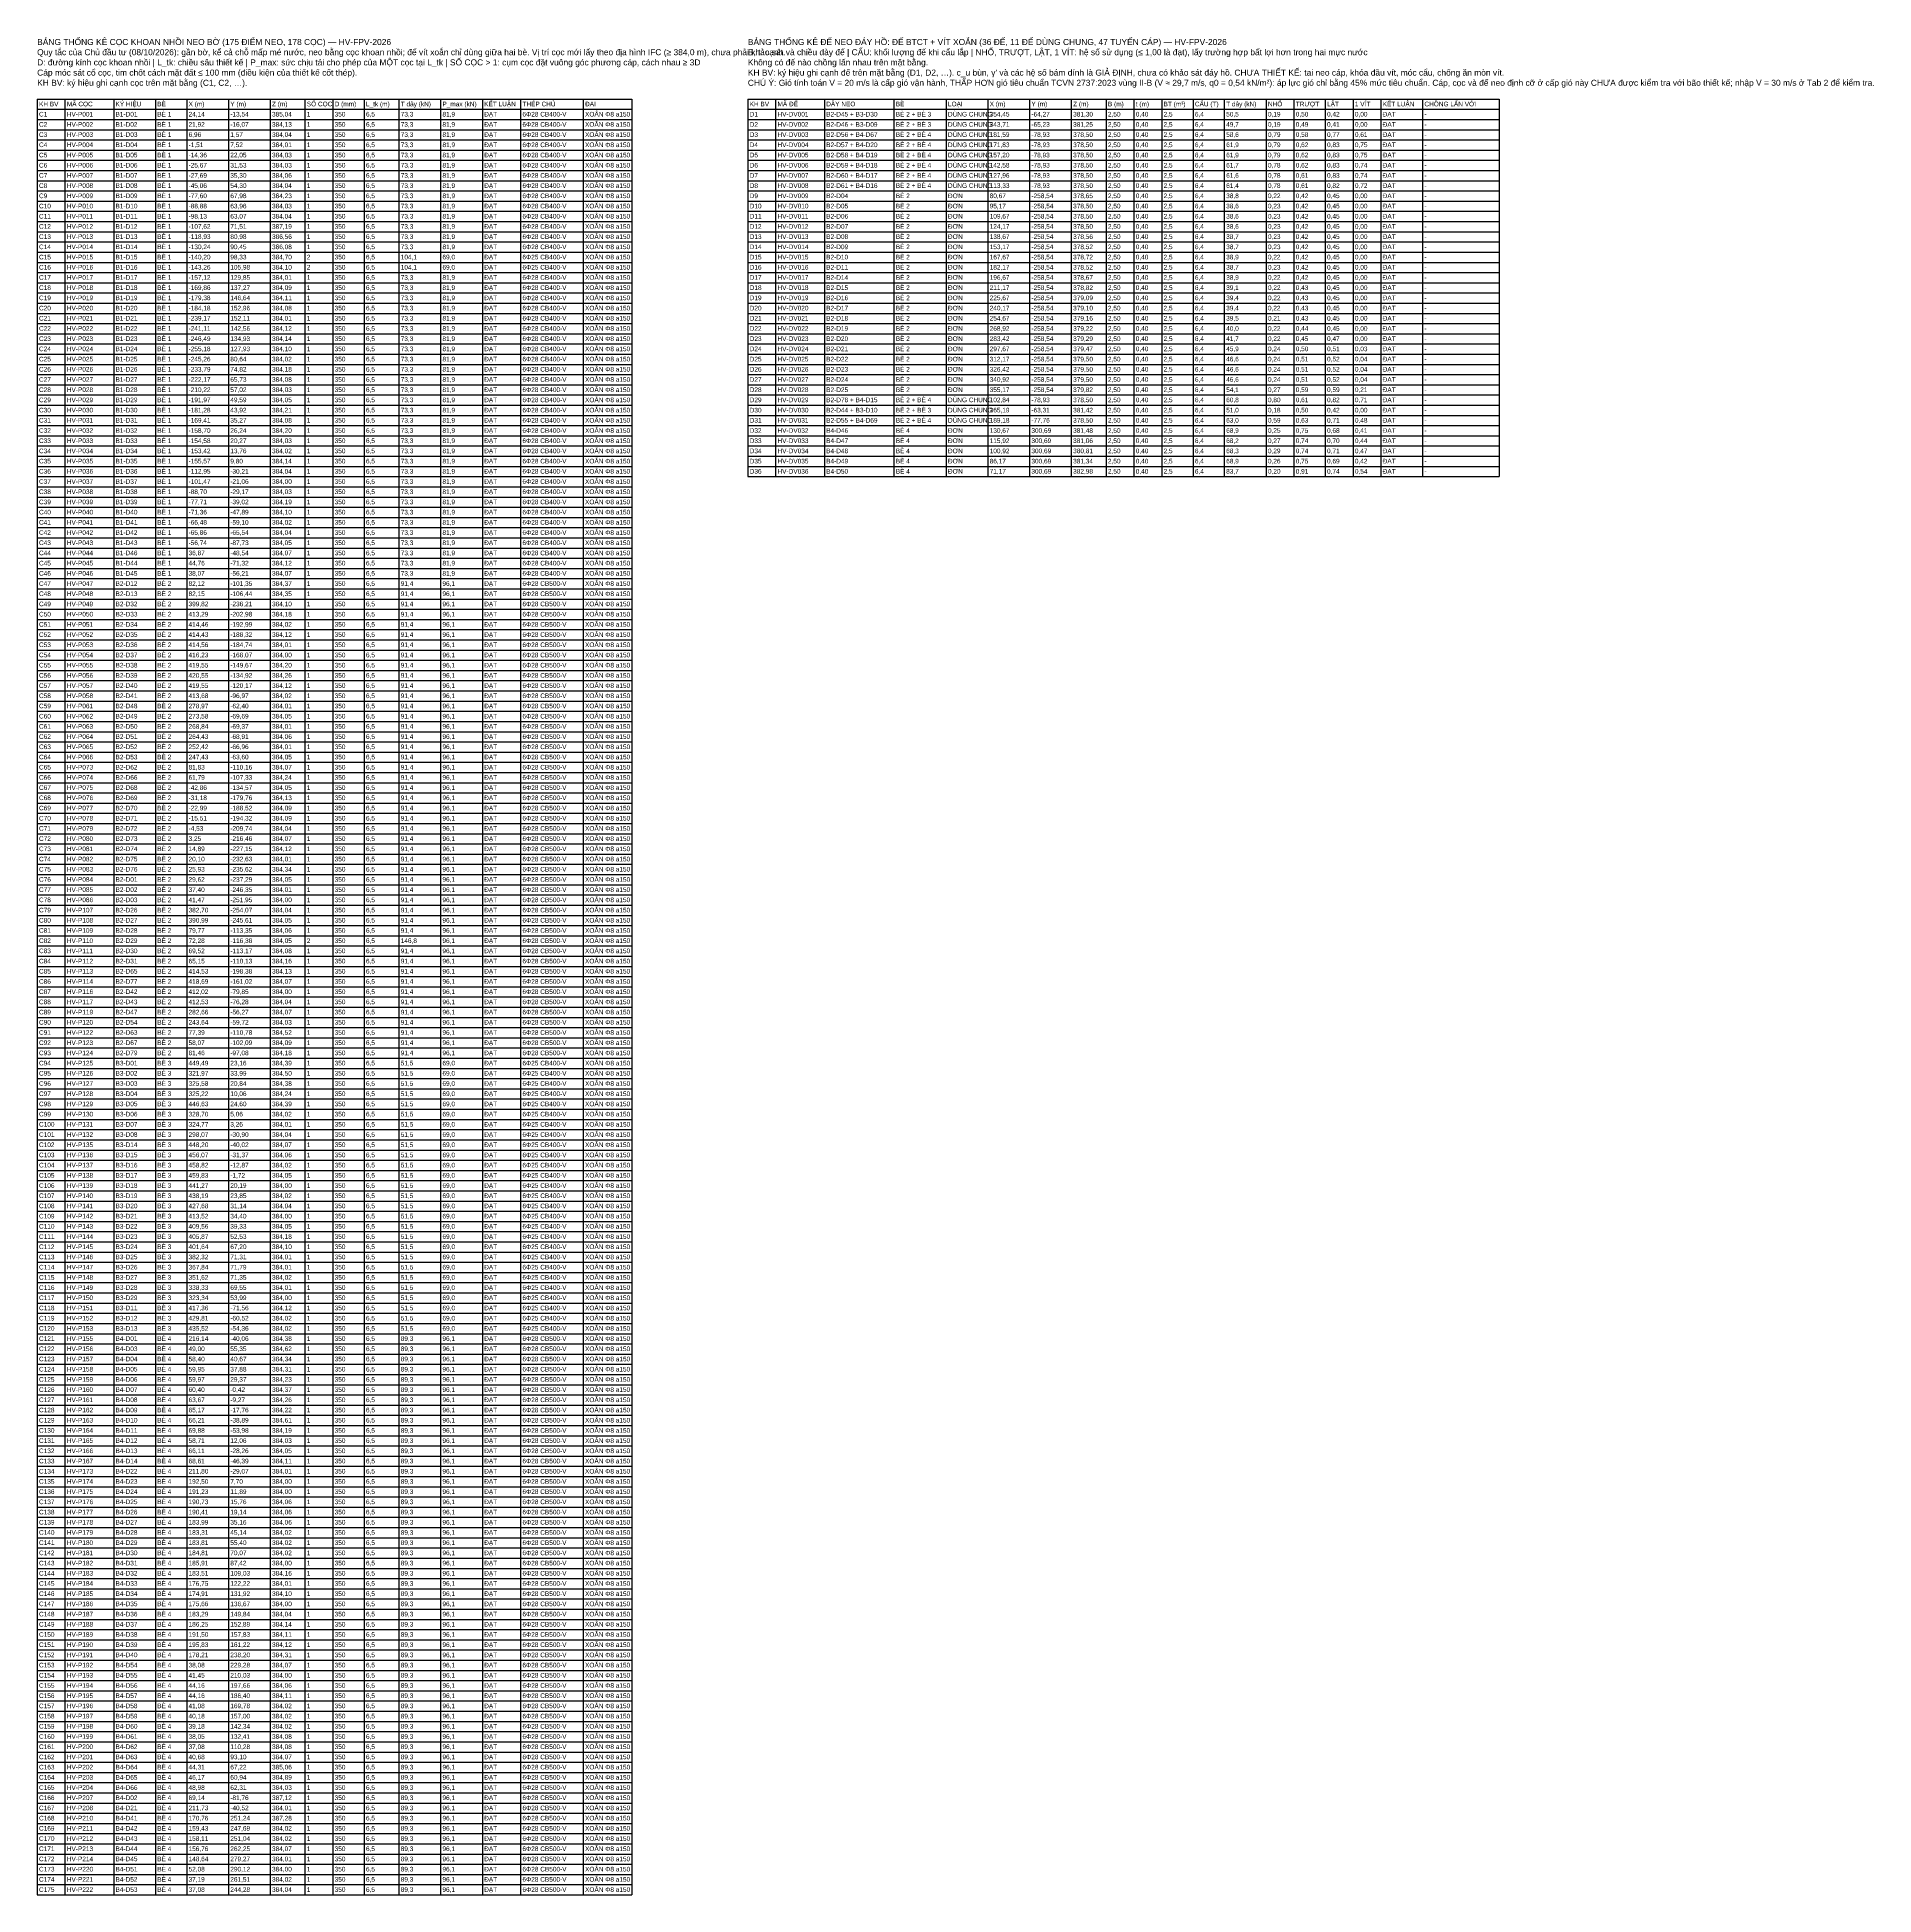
# Model space of a CAD drawing. Header units: metres. Extents: x -256 to 965, y -260 to 304.
# Drawn here: x 489.8 to 965.1, y -177.9 to 302.7 of the extents above; entities that cross this region are included whole.
import ezdxf

# ---------------------------------------------------------------- set-up
doc = ezdxf.new("R2010")
doc.units = ezdxf.units.M
doc.layers.add('07_BANG_THONG_KE_COC_BO', color=7, linetype='CONTINUOUS')
doc.layers.add('08_BANG_THONG_KE_DE_NEO', color=7, linetype='CONTINUOUS')
doc.styles.add('VN', font='arial.ttf')

msp = doc.modelspace()

# ---------------------------------------------------------------- linework, layer by layer
at = {"layer": '07_BANG_THONG_KE_COC_BO'}
for p, q in [((489.83, 286.698), (643.73, 286.698)), ((489.83, 286.698), (489.83, -177.942)), ((489.83, 284.058), (643.73, 284.058)), ((497.03, 286.698), (497.03, -177.942)), ((509.63, 286.698), (509.63, -177.942)), ((520.43, 286.698), (520.43, -177.942)), ((528.53, 286.698), (528.53, -177.942)), ((539.33, 286.698), (539.33, -177.942)), ((550.13, 286.698), (550.13, -177.942)), ((559.13, 286.698), (559.13, -177.942)), ((566.33, 286.698), (566.33, -177.942)), ((574.43, 286.698), (574.43, -177.942)), ((583.43, 286.698), (583.43, -177.942)), ((594.23, 286.698), (594.23, -177.942)), ((605.03, 286.698), (605.03, -177.942)), ((614.93, 286.698), (614.93, -177.942)), ((631.13, 286.698), (631.13, -177.942)), ((643.73, 286.698), (643.73, -177.942)), ((489.83, 281.418), (643.73, 281.418)), ((489.83, 278.778), (643.73, 278.778)), ((489.83, 276.138), (643.73, 276.138)), ((489.83, 273.498), (643.73, 273.498)), ((489.83, 270.858), (643.73, 270.858)), ((489.83, 268.218), (643.73, 268.218)), ((489.83, 265.578), (643.73, 265.578)), ((489.83, 262.938), (643.73, 262.938)), ((489.83, 260.298), (643.73, 260.298)), ((489.83, 257.658), (643.73, 257.658)), ((489.83, 255.018), (643.73, 255.018)), ((489.83, 252.378), (643.73, 252.378)), ((489.83, 249.738), (643.73, 249.738)), ((489.83, 247.098), (643.73, 247.098)), ((489.83, 244.458), (643.73, 244.458)), ((489.83, 241.818), (643.73, 241.818)), ((489.83, 239.178), (643.73, 239.178)), ((489.83, 236.538), (643.73, 236.538)), ((489.83, 233.898), (643.73, 233.898)), ((489.83, 231.258), (643.73, 231.258)), ((489.83, 228.618), (643.73, 228.618)), ((489.83, 225.978), (643.73, 225.978)), ((489.83, 223.338), (643.73, 223.338)), ((489.83, 220.698), (643.73, 220.698)), ((489.83, 218.058), (643.73, 218.058)), ((489.83, 215.418), (643.73, 215.418)), ((489.83, 212.778), (643.73, 212.778)), ((489.83, 210.138), (643.73, 210.138)), ((489.83, 207.498), (643.73, 207.498)), ((489.83, 204.858), (643.73, 204.858)), ((489.83, 202.218), (643.73, 202.218)), ((489.83, 199.578), (643.73, 199.578)), ((489.83, 196.938), (643.73, 196.938)), ((489.83, 194.298), (643.73, 194.298)), ((489.83, 191.658), (643.73, 191.658)), ((489.83, 189.018), (643.73, 189.018)), ((489.83, 186.378), (643.73, 186.378)), ((489.83, 183.738), (643.73, 183.738)), ((489.83, 181.098), (643.73, 181.098)), ((489.83, 178.458), (643.73, 178.458)), ((489.83, 175.818), (643.73, 175.818)), ((489.83, 173.178), (643.73, 173.178)), ((489.83, 170.538), (643.73, 170.538)), ((489.83, 167.898), (643.73, 167.898)), ((489.83, 165.258), (643.73, 165.258)), ((489.83, 162.618), (643.73, 162.618)), ((489.83, 159.978), (643.73, 159.978)), ((489.83, 157.338), (643.73, 157.338)), ((489.83, 154.698), (643.73, 154.698)), ((489.83, 152.058), (643.73, 152.058)), ((489.83, 149.418), (643.73, 149.418)), ((489.83, 146.778), (643.73, 146.778)), ((489.83, 144.138), (643.73, 144.138)), ((489.83, 141.498), (643.73, 141.498)), ((489.83, 138.858), (643.73, 138.858)), ((489.83, 136.218), (643.73, 136.218)), ((489.83, 133.578), (643.73, 133.578)), ((489.83, 130.938), (643.73, 130.938)), ((489.83, 128.298), (643.73, 128.298)), ((489.83, 125.658), (643.73, 125.658)), ((489.83, 123.018), (643.73, 123.018)), ((489.83, 120.378), (643.73, 120.378)), ((489.83, 117.738), (643.73, 117.738)), ((489.83, 115.098), (643.73, 115.098)), ((489.83, 112.458), (643.73, 112.458)), ((489.83, 109.818), (643.73, 109.818)), ((489.83, 107.178), (643.73, 107.178)), ((489.83, 104.538), (643.73, 104.538)), ((489.83, 101.898), (643.73, 101.898)), ((489.83, 99.258), (643.73, 99.258)), ((489.83, 96.618), (643.73, 96.618)), ((489.83, 93.978), (643.73, 93.978)), ((489.83, 91.338), (643.73, 91.338)), ((489.83, 88.698), (643.73, 88.698)), ((489.83, 86.058), (643.73, 86.058)), ((489.83, 83.418), (643.73, 83.418)), ((489.83, 80.778), (643.73, 80.778)), ((489.83, 78.138), (643.73, 78.138)), ((489.83, 75.498), (643.73, 75.498)), ((489.83, 72.858), (643.73, 72.858)), ((489.83, 70.218), (643.73, 70.218)), ((489.83, 67.578), (643.73, 67.578)), ((489.83, 64.938), (643.73, 64.938)), ((489.83, 62.298), (643.73, 62.298)), ((489.83, 59.658), (643.73, 59.658)), ((489.83, 57.018), (643.73, 57.018)), ((489.83, 54.378), (643.73, 54.378)), ((489.83, 51.738), (643.73, 51.738)), ((489.83, 49.098), (643.73, 49.098)), ((489.83, 46.458), (643.73, 46.458)), ((489.83, 43.818), (643.73, 43.818)), ((489.83, 41.178), (643.73, 41.178)), ((489.83, 38.538), (643.73, 38.538)), ((489.83, 35.898), (643.73, 35.898)), ((489.83, 33.258), (643.73, 33.258)), ((489.83, 30.618), (643.73, 30.618)), ((489.83, 27.978), (643.73, 27.978)), ((489.83, 25.338), (643.73, 25.338)), ((489.83, 22.698), (643.73, 22.698)), ((489.83, 20.058), (643.73, 20.058)), ((489.83, 17.418), (643.73, 17.418)), ((489.83, 14.778), (643.73, 14.778)), ((489.83, 12.138), (643.73, 12.138)), ((489.83, 9.498), (643.73, 9.498)), ((489.83, 6.858), (643.73, 6.858)), ((489.83, 4.218), (643.73, 4.218)), ((489.83, 1.578), (643.73, 1.578)), ((489.83, -1.062), (643.73, -1.062)), ((489.83, -3.702), (643.73, -3.702)), ((489.83, -6.342), (643.73, -6.342)), ((489.83, -8.982), (643.73, -8.982)), ((489.83, -11.622), (643.73, -11.622)), ((489.83, -14.262), (643.73, -14.262)), ((489.83, -16.902), (643.73, -16.902)), ((489.83, -19.542), (643.73, -19.542)), ((489.83, -22.182), (643.73, -22.182)), ((489.83, -24.822), (643.73, -24.822)), ((489.83, -27.462), (643.73, -27.462)), ((489.83, -30.102), (643.73, -30.102)), ((489.83, -32.742), (643.73, -32.742)), ((489.83, -35.382), (643.73, -35.382)), ((489.83, -38.022), (643.73, -38.022)), ((489.83, -40.662), (643.73, -40.662)), ((489.83, -43.302), (643.73, -43.302)), ((489.83, -45.942), (643.73, -45.942)), ((489.83, -48.582), (643.73, -48.582)), ((489.83, -51.222), (643.73, -51.222)), ((489.83, -53.862), (643.73, -53.862)), ((489.83, -56.502), (643.73, -56.502)), ((489.83, -59.142), (643.73, -59.142)), ((489.83, -61.782), (643.73, -61.782)), ((489.83, -64.422), (643.73, -64.422)), ((489.83, -67.062), (643.73, -67.062)), ((489.83, -69.702), (643.73, -69.702)), ((489.83, -72.342), (643.73, -72.342)), ((489.83, -74.982), (643.73, -74.982)), ((489.83, -77.622), (643.73, -77.622)), ((489.83, -80.262), (643.73, -80.262)), ((489.83, -82.902), (643.73, -82.902)), ((489.83, -85.542), (643.73, -85.542)), ((489.83, -88.182), (643.73, -88.182)), ((489.83, -90.822), (643.73, -90.822)), ((489.83, -93.462), (643.73, -93.462)), ((489.83, -96.102), (643.73, -96.102)), ((489.83, -98.742), (643.73, -98.742)), ((489.83, -101.382), (643.73, -101.382)), ((489.83, -104.022), (643.73, -104.022)), ((489.83, -106.662), (643.73, -106.662)), ((489.83, -109.302), (643.73, -109.302)), ((489.83, -111.942), (643.73, -111.942)), ((489.83, -114.582), (643.73, -114.582)), ((489.83, -117.222), (643.73, -117.222)), ((489.83, -119.862), (643.73, -119.862)), ((489.83, -122.502), (643.73, -122.502)), ((489.83, -125.142), (643.73, -125.142)), ((489.83, -127.782), (643.73, -127.782)), ((489.83, -130.422), (643.73, -130.422)), ((489.83, -133.062), (643.73, -133.062)), ((489.83, -135.702), (643.73, -135.702)), ((489.83, -138.342), (643.73, -138.342)), ((489.83, -140.982), (643.73, -140.982)), ((489.83, -143.622), (643.73, -143.622)), ((489.83, -146.262), (643.73, -146.262)), ((489.83, -148.902), (643.73, -148.902)), ((489.83, -151.542), (643.73, -151.542)), ((489.83, -154.182), (643.73, -154.182)), ((489.83, -156.822), (643.73, -156.822)), ((489.83, -159.462), (643.73, -159.462)), ((489.83, -162.102), (643.73, -162.102)), ((489.83, -164.742), (643.73, -164.742)), ((489.83, -167.382), (643.73, -167.382)), ((489.83, -170.022), (643.73, -170.022)), ((489.83, -172.662), (643.73, -172.662)), ((489.83, -175.302), (643.73, -175.302)), ((489.83, -177.942), (643.73, -177.942))]:
    msp.add_line(p, q, dxfattribs=at)
at = {"layer": '08_BANG_THONG_KE_DE_NEO'}
for p, q in [((673.73, 286.698), (868.13, 286.698)), ((673.73, 286.698), (673.73, 189.018)), ((673.73, 284.058), (868.13, 284.058)), ((680.93, 286.698), (680.93, 189.018)), ((693.53, 286.698), (693.53, 189.018)), ((711.53, 286.698), (711.53, 189.018)), ((725.03, 286.698), (725.03, 189.018)), ((735.83, 286.698), (735.83, 189.018)), ((746.63, 286.698), (746.63, 189.018)), ((757.43, 286.698), (757.43, 189.018)), ((766.43, 286.698), (766.43, 189.018)), ((773.63, 286.698), (773.63, 189.018)), ((780.83, 286.698), (780.83, 189.018)), ((788.93, 286.698), (788.93, 189.018)), ((797.03, 286.698), (797.03, 189.018)), ((807.83, 286.698), (807.83, 189.018)), ((815.03, 286.698), (815.03, 189.018)), ((823.13, 286.698), (823.13, 189.018)), ((830.33, 286.698), (830.33, 189.018)), ((837.53, 286.698), (837.53, 189.018)), ((848.33, 286.698), (848.33, 189.018)), ((868.13, 286.698), (868.13, 189.018)), ((673.73, 281.418), (868.13, 281.418)), ((673.73, 278.778), (868.13, 278.778)), ((673.73, 276.138), (868.13, 276.138)), ((673.73, 273.498), (868.13, 273.498)), ((673.73, 270.858), (868.13, 270.858)), ((673.73, 268.218), (868.13, 268.218)), ((673.73, 265.578), (868.13, 265.578)), ((673.73, 262.938), (868.13, 262.938)), ((673.73, 260.298), (868.13, 260.298)), ((673.73, 257.658), (868.13, 257.658)), ((673.73, 255.018), (868.13, 255.018)), ((673.73, 252.378), (868.13, 252.378)), ((673.73, 249.738), (868.13, 249.738)), ((673.73, 247.098), (868.13, 247.098)), ((673.73, 244.458), (868.13, 244.458)), ((673.73, 241.818), (868.13, 241.818)), ((673.73, 239.178), (868.13, 239.178)), ((673.73, 236.538), (868.13, 236.538)), ((673.73, 233.898), (868.13, 233.898)), ((673.73, 231.258), (868.13, 231.258)), ((673.73, 228.618), (868.13, 228.618)), ((673.73, 225.978), (868.13, 225.978)), ((673.73, 223.338), (868.13, 223.338)), ((673.73, 220.698), (868.13, 220.698)), ((673.73, 218.058), (868.13, 218.058)), ((673.73, 215.418), (868.13, 215.418)), ((673.73, 212.778), (868.13, 212.778)), ((673.73, 210.138), (868.13, 210.138)), ((673.73, 207.498), (868.13, 207.498)), ((673.73, 204.858), (868.13, 204.858)), ((673.73, 202.218), (868.13, 202.218)), ((673.73, 199.578), (868.13, 199.578)), ((673.73, 196.938), (868.13, 196.938)), ((673.73, 194.298), (868.13, 194.298)), ((673.73, 191.658), (868.13, 191.658)), ((673.73, 189.018), (868.13, 189.018))]:
    msp.add_line(p, q, dxfattribs=at)

# ---------------------------------------------------------------- texts
at = {"layer": '07_BANG_THONG_KE_COC_BO', "style": 'VN'}
for s, height, p in [('Quy tắc của Chủ đầu tư (08/10/2026): gần bờ, kể cả chỗ mấp mé nước, neo bằng cọc khoan nhồi; đế vít xoắn chỉ dùng giữa hai bè. Vị trí cọc mới lấy theo địa hình IFC (≥ 384,0 m), chưa phải khảo sát.', 1.56, (489.83, 298.05)), ('BẢNG THỐNG KÊ CỌC KHOAN NHỒI NEO BỜ (175 ĐIỂM NEO, 178 CỌC) — HV-FPV-2026', 1.56, (489.83, 300.69)), ('Cáp móc sát cổ cọc, tim chốt cách mặt đất ≤ 100 mm (điều kiện của thiết kế cốt thép).', 1.56, (489.83, 292.77)), ('D: đường kính cọc khoan nhồi | L_tk: chiều sâu thiết kế | P_max: sức chịu tải cho phép của MỘT cọc tại L_tk | SỐ CỌC > 1: cụm cọc đặt vuông góc phương cáp, cách nhau ≥ 3D', 1.56, (489.83, 295.41)), ('KH BV: ký hiệu ghi cạnh cọc trên mặt bằng (C1, C2, …).', 1.56, (489.83, 290.13)), ('KH BV', 1.2, (490.31, 284.826)), ('MÃ CỌC', 1.2, (497.51, 284.826)), ('KÝ HIỆU', 1.2, (510.11, 284.826)), ('BÈ', 1.2, (520.91, 284.826)), ('BÈ 1', 1.2, (520.91, 282.186)), ('X (m)', 1.2, (529.01, 284.826)), ('Y (m)', 1.2, (539.81, 284.826)), ('Z (m)', 1.2, (550.61, 284.826)), ('SỐ CỌC', 1.2, (559.61, 284.826)), ('D (mm)', 1.2, (566.81, 284.826)), ('L_tk (m)', 1.2, (574.91, 284.826)), ('T dây (kN)', 1.2, (583.91, 284.826)), ('P_max (kN)', 1.2, (594.71, 284.826)), ('KẾT LUẬN', 1.2, (605.51, 284.826)), ('THÉP CHỦ', 1.2, (615.41, 284.826)), ('ĐAI', 1.2, (631.61, 284.826)), ('XOẮN Φ8 a150', 1.2, (631.61, 282.186)), ('C1', 1.2, (490.31, 282.186)), ('C2', 1.2, (490.31, 279.546)), ('HV-P001', 1.2, (497.51, 282.186)), ('HV-P002', 1.2, (497.51, 279.546)), ('B1-D01', 1.2, (510.11, 282.186)), ('B1-D02', 1.2, (510.11, 279.546)), ('BÈ 1', 1.2, (520.91, 279.546)), ('24,14', 1.2, (529.01, 282.186)), ('21,92', 1.2, (529.01, 279.546)), ('-13,54', 1.2, (539.81, 282.186)), ('-16,07', 1.2, (539.81, 279.546)), ('385,04', 1.2, (550.61, 282.186)), ('384,13', 1.2, (550.61, 279.546)), ('1', 1.2, (559.61, 282.186)), ('1', 1.2, (559.61, 279.546)), ('350', 1.2, (566.81, 282.186)), ('350', 1.2, (566.81, 279.546)), ('6,5', 1.2, (574.91, 282.186)), ('6,5', 1.2, (574.91, 279.546)), ('73,3', 1.2, (583.91, 282.186)), ('73,3', 1.2, (583.91, 279.546)), ('81,9', 1.2, (594.71, 282.186)), ('81,9', 1.2, (594.71, 279.546)), ('ĐẠT', 1.2, (605.51, 282.186)), ('ĐẠT', 1.2, (605.51, 279.546)), ('6Φ28 CB400-V', 1.2, (615.41, 282.186)), ('6Φ28 CB400-V', 1.2, (615.41, 279.546)), ('XOẮN Φ8 a150', 1.2, (631.61, 279.546)), ('C3', 1.2, (490.31, 276.906)), ('C4', 1.2, (490.31, 274.266)), ('HV-P003', 1.2, (497.51, 276.906)), ('HV-P004', 1.2, (497.51, 274.266)), ('B1-D03', 1.2, (510.11, 276.906)), ('B1-D04', 1.2, (510.11, 274.266)), ('BÈ 1', 1.2, (520.91, 276.906)), ('BÈ 1', 1.2, (520.91, 274.266)), ('-1,51', 1.2, (529.01, 274.266)), ('6,96', 1.2, (529.01, 276.906)), ('7,52', 1.2, (539.81, 274.266)), ('1,57', 1.2, (539.81, 276.906)), ('384,04', 1.2, (550.61, 276.906)), ('384,01', 1.2, (550.61, 274.266)), ('1', 1.2, (559.61, 276.906)), ('1', 1.2, (559.61, 274.266)), ('350', 1.2, (566.81, 276.906)), ('350', 1.2, (566.81, 274.266)), ('6,5', 1.2, (574.91, 276.906)), ('6,5', 1.2, (574.91, 274.266)), ('73,3', 1.2, (583.91, 276.906)), ('73,3', 1.2, (583.91, 274.266)), ('81,9', 1.2, (594.71, 276.906)), ('81,9', 1.2, (594.71, 274.266)), ('ĐẠT', 1.2, (605.51, 276.906)), ('ĐẠT', 1.2, (605.51, 274.266)), ('6Φ28 CB400-V', 1.2, (615.41, 276.906)), ('6Φ28 CB400-V', 1.2, (615.41, 274.266)), ('XOẮN Φ8 a150', 1.2, (631.61, 276.906)), ('XOẮN Φ8 a150', 1.2, (631.61, 274.266)), ('C5', 1.2, (490.31, 271.626)), ('C6', 1.2, (490.31, 268.986)), ('HV-P005', 1.2, (497.51, 271.626)), ('HV-P006', 1.2, (497.51, 268.986)), ('B1-D05', 1.2, (510.11, 271.626)), ('B1-D06', 1.2, (510.11, 268.986)), ('BÈ 1', 1.2, (520.91, 271.626)), ('BÈ 1', 1.2, (520.91, 268.986)), ('-14,36', 1.2, (529.01, 271.626)), ('-25,67', 1.2, (529.01, 268.986)), ('31,53', 1.2, (539.81, 268.986)), ('22,05', 1.2, (539.81, 271.626)), ('384,03', 1.2, (550.61, 271.626)), ('384,03', 1.2, (550.61, 268.986)), ('1', 1.2, (559.61, 271.626)), ('1', 1.2, (559.61, 268.986)), ('350', 1.2, (566.81, 271.626)), ('350', 1.2, (566.81, 268.986)), ('6,5', 1.2, (574.91, 271.626)), ('6,5', 1.2, (574.91, 268.986)), ('73,3', 1.2, (583.91, 271.626)), ('73,3', 1.2, (583.91, 268.986)), ('81,9', 1.2, (594.71, 271.626)), ('81,9', 1.2, (594.71, 268.986)), ('ĐẠT', 1.2, (605.51, 271.626)), ('ĐẠT', 1.2, (605.51, 268.986)), ('6Φ28 CB400-V', 1.2, (615.41, 271.626)), ('6Φ28 CB400-V', 1.2, (615.41, 268.986)), ('XOẮN Φ8 a150', 1.2, (631.61, 271.626)), ('XOẮN Φ8 a150', 1.2, (631.61, 268.986)), ('C7', 1.2, (490.31, 266.346)), ('C8', 1.2, (490.31, 263.706)), ('HV-P007', 1.2, (497.51, 266.346)), ('HV-P008', 1.2, (497.51, 263.706)), ('B1-D07', 1.2, (510.11, 266.346)), ('B1-D08', 1.2, (510.11, 263.706)), ('BÈ 1', 1.2, (520.91, 266.346)), ('BÈ 1', 1.2, (520.91, 263.706)), ('-27,69', 1.2, (529.01, 266.346)), ('-45,06', 1.2, (529.01, 263.706)), ('35,30', 1.2, (539.81, 266.346)), ('54,30', 1.2, (539.81, 263.706)), ('384,06', 1.2, (550.61, 266.346)), ('384,04', 1.2, (550.61, 263.706)), ('1', 1.2, (559.61, 266.346)), ('1', 1.2, (559.61, 263.706)), ('350', 1.2, (566.81, 266.346)), ('350', 1.2, (566.81, 263.706)), ('6,5', 1.2, (574.91, 266.346)), ('6,5', 1.2, (574.91, 263.706)), ('73,3', 1.2, (583.91, 266.346)), ('73,3', 1.2, (583.91, 263.706)), ('81,9', 1.2, (594.71, 266.346)), ('81,9', 1.2, (594.71, 263.706)), ('ĐẠT', 1.2, (605.51, 266.346)), ('ĐẠT', 1.2, (605.51, 263.706)), ('6Φ28 CB400-V', 1.2, (615.41, 266.346)), ('6Φ28 CB400-V', 1.2, (615.41, 263.706)), ('XOẮN Φ8 a150', 1.2, (631.61, 266.346)), ('XOẮN Φ8 a150', 1.2, (631.61, 263.706)), ('C9', 1.2, (490.31, 261.066)), ('C10', 1.2, (490.31, 258.426)), ('HV-P009', 1.2, (497.51, 261.066)), ('HV-P010', 1.2, (497.51, 258.426)), ('B1-D09', 1.2, (510.11, 261.066)), ('B1-D10', 1.2, (510.11, 258.426)), ('BÈ 1', 1.2, (520.91, 261.066)), ('BÈ 1', 1.2, (520.91, 258.426)), ('-77,60', 1.2, (529.01, 261.066)), ('-88,88', 1.2, (529.01, 258.426)), ('67,98', 1.2, (539.81, 261.066)), ('63,96', 1.2, (539.81, 258.426)), ('384,23', 1.2, (550.61, 261.066)), ('384,03', 1.2, (550.61, 258.426)), ('1', 1.2, (559.61, 261.066)), ('1', 1.2, (559.61, 258.426)), ('350', 1.2, (566.81, 261.066)), ('350', 1.2, (566.81, 258.426)), ('6,5', 1.2, (574.91, 261.066)), ('6,5', 1.2, (574.91, 258.426)), ('73,3', 1.2, (583.91, 261.066)), ('73,3', 1.2, (583.91, 258.426)), ('81,9', 1.2, (594.71, 261.066)), ('81,9', 1.2, (594.71, 258.426)), ('ĐẠT', 1.2, (605.51, 261.066)), ('ĐẠT', 1.2, (605.51, 258.426)), ('6Φ28 CB400-V', 1.2, (615.41, 261.066)), ('6Φ28 CB400-V', 1.2, (615.41, 258.426)), ('XOẮN Φ8 a150', 1.2, (631.61, 261.066)), ('XOẮN Φ8 a150', 1.2, (631.61, 258.426)), ('C11', 1.2, (490.31, 255.786)), ('HV-P011', 1.2, (497.51, 255.786)), ('B1-D11', 1.2, (510.11, 255.786)), ('BÈ 1', 1.2, (520.91, 255.786)), ('-98,13', 1.2, (529.01, 255.786)), ('63,07', 1.2, (539.81, 255.786)), ('384,04', 1.2, (550.61, 255.786)), ('1', 1.2, (559.61, 255.786)), ('350', 1.2, (566.81, 255.786)), ('6,5', 1.2, (574.91, 255.786)), ('73,3', 1.2, (583.91, 255.786)), ('81,9', 1.2, (594.71, 255.786)), ('ĐẠT', 1.2, (605.51, 255.786)), ('6Φ28 CB400-V', 1.2, (615.41, 255.786)), ('XOẮN Φ8 a150', 1.2, (631.61, 255.786)), ('C12', 1.2, (490.31, 253.146)), ('C13', 1.2, (490.31, 250.506)), ('HV-P012', 1.2, (497.51, 253.146)), ('HV-P013', 1.2, (497.51, 250.506)), ('B1-D12', 1.2, (510.11, 253.146)), ('B1-D13', 1.2, (510.11, 250.506)), ('BÈ 1', 1.2, (520.91, 253.146)), ('BÈ 1', 1.2, (520.91, 250.506)), ('-107,62', 1.2, (529.01, 253.146)), ('-118,93', 1.2, (529.01, 250.506)), ('80,98', 1.2, (539.81, 250.506)), ('71,51', 1.2, (539.81, 253.146)), ('387,19', 1.2, (550.61, 253.146)), ('386,56', 1.2, (550.61, 250.506)), ('1', 1.2, (559.61, 253.146)), ('1', 1.2, (559.61, 250.506)), ('350', 1.2, (566.81, 253.146)), ('350', 1.2, (566.81, 250.506)), ('6,5', 1.2, (574.91, 253.146)), ('6,5', 1.2, (574.91, 250.506)), ('73,3', 1.2, (583.91, 253.146)), ('73,3', 1.2, (583.91, 250.506)), ('81,9', 1.2, (594.71, 253.146)), ('81,9', 1.2, (594.71, 250.506)), ('ĐẠT', 1.2, (605.51, 253.146)), ('ĐẠT', 1.2, (605.51, 250.506)), ('6Φ28 CB400-V', 1.2, (615.41, 253.146)), ('6Φ28 CB400-V', 1.2, (615.41, 250.506)), ('XOẮN Φ8 a150', 1.2, (631.61, 253.146)), ('XOẮN Φ8 a150', 1.2, (631.61, 250.506)), ('C14', 1.2, (490.31, 247.866)), ('C15', 1.2, (490.31, 245.226)), ('HV-P014', 1.2, (497.51, 247.866)), ('HV-P015', 1.2, (497.51, 245.226)), ('B1-D14', 1.2, (510.11, 247.866)), ('B1-D15', 1.2, (510.11, 245.226)), ('BÈ 1', 1.2, (520.91, 247.866)), ('BÈ 1', 1.2, (520.91, 245.226)), ('-130,24', 1.2, (529.01, 247.866)), ('-140,20', 1.2, (529.01, 245.226)), ('90,45', 1.2, (539.81, 247.866)), ('98,33', 1.2, (539.81, 245.226)), ('386,08', 1.2, (550.61, 247.866)), ('384,70', 1.2, (550.61, 245.226)), ('2', 1.2, (559.61, 245.226)), ('1', 1.2, (559.61, 247.866)), ('350', 1.2, (566.81, 247.866)), ('350', 1.2, (566.81, 245.226)), ('6,5', 1.2, (574.91, 247.866)), ('6,5', 1.2, (574.91, 245.226)), ('73,3', 1.2, (583.91, 247.866)), ('104,1', 1.2, (583.91, 245.226)), ('81,9', 1.2, (594.71, 247.866)), ('69,0', 1.2, (594.71, 245.226)), ('ĐẠT', 1.2, (605.51, 247.866)), ('ĐẠT', 1.2, (605.51, 245.226)), ('6Φ28 CB400-V', 1.2, (615.41, 247.866)), ('6Φ25 CB400-V', 1.2, (615.41, 245.226)), ('XOẮN Φ8 a150', 1.2, (631.61, 247.866)), ('XOẮN Φ8 a150', 1.2, (631.61, 245.226)), ('C16', 1.2, (490.31, 242.586)), ('C17', 1.2, (490.31, 239.946)), ('HV-P016', 1.2, (497.51, 242.586)), ('HV-P017', 1.2, (497.51, 239.946)), ('B1-D16', 1.2, (510.11, 242.586)), ('B1-D17', 1.2, (510.11, 239.946)), ('BÈ 1', 1.2, (520.91, 242.586)), ('BÈ 1', 1.2, (520.91, 239.946)), ('-143,26', 1.2, (529.01, 242.586)), ('-157,12', 1.2, (529.01, 239.946)), ('105,98', 1.2, (539.81, 242.586)), ('129,85', 1.2, (539.81, 239.946)), ('384,10', 1.2, (550.61, 242.586)), ('384,01', 1.2, (550.61, 239.946)), ('2', 1.2, (559.61, 242.586)), ('1', 1.2, (559.61, 239.946)), ('350', 1.2, (566.81, 242.586)), ('350', 1.2, (566.81, 239.946)), ('6,5', 1.2, (574.91, 242.586)), ('6,5', 1.2, (574.91, 239.946)), ('73,3', 1.2, (583.91, 239.946)), ('104,1', 1.2, (583.91, 242.586)), ('81,9', 1.2, (594.71, 239.946)), ('69,0', 1.2, (594.71, 242.586)), ('ĐẠT', 1.2, (605.51, 242.586)), ('ĐẠT', 1.2, (605.51, 239.946)), ('6Φ25 CB400-V', 1.2, (615.41, 242.586)), ('6Φ28 CB400-V', 1.2, (615.41, 239.946)), ('XOẮN Φ8 a150', 1.2, (631.61, 242.586)), ('XOẮN Φ8 a150', 1.2, (631.61, 239.946)), ('C18', 1.2, (490.31, 237.306)), ('C19', 1.2, (490.31, 234.666)), ('HV-P018', 1.2, (497.51, 237.306)), ('HV-P019', 1.2, (497.51, 234.666)), ('B1-D18', 1.2, (510.11, 237.306)), ('B1-D19', 1.2, (510.11, 234.666)), ('BÈ 1', 1.2, (520.91, 237.306)), ('BÈ 1', 1.2, (520.91, 234.666)), ('-169,86', 1.2, (529.01, 237.306)), ('-179,38', 1.2, (529.01, 234.666)), ('137,27', 1.2, (539.81, 237.306)), ('146,64', 1.2, (539.81, 234.666)), ('384,09', 1.2, (550.61, 237.306)), ('384,11', 1.2, (550.61, 234.666)), ('1', 1.2, (559.61, 237.306)), ('1', 1.2, (559.61, 234.666)), ('350', 1.2, (566.81, 237.306)), ('350', 1.2, (566.81, 234.666)), ('6,5', 1.2, (574.91, 237.306)), ('6,5', 1.2, (574.91, 234.666)), ('73,3', 1.2, (583.91, 237.306)), ('73,3', 1.2, (583.91, 234.666)), ('81,9', 1.2, (594.71, 237.306)), ('81,9', 1.2, (594.71, 234.666)), ('ĐẠT', 1.2, (605.51, 237.306)), ('ĐẠT', 1.2, (605.51, 234.666)), ('6Φ28 CB400-V', 1.2, (615.41, 237.306)), ('6Φ28 CB400-V', 1.2, (615.41, 234.666)), ('XOẮN Φ8 a150', 1.2, (631.61, 237.306)), ('XOẮN Φ8 a150', 1.2, (631.61, 234.666)), ('C20', 1.2, (490.31, 232.026)), ('HV-P020', 1.2, (497.51, 232.026)), ('B1-D20', 1.2, (510.11, 232.026)), ('BÈ 1', 1.2, (520.91, 232.026)), ('BÈ 1', 1.2, (520.91, 229.386)), ('-184,18', 1.2, (529.01, 232.026)), ('152,96', 1.2, (539.81, 232.026)), ('384,08', 1.2, (550.61, 232.026)), ('1', 1.2, (559.61, 232.026)), ('350', 1.2, (566.81, 232.026)), ('6,5', 1.2, (574.91, 232.026)), ('73,3', 1.2, (583.91, 232.026)), ('81,9', 1.2, (594.71, 232.026)), ('ĐẠT', 1.2, (605.51, 232.026)), ('6Φ28 CB400-V', 1.2, (615.41, 232.026)), ('XOẮN Φ8 a150', 1.2, (631.61, 232.026)), ('XOẮN Φ8 a150', 1.2, (631.61, 229.386)), ('C21', 1.2, (490.31, 229.386)), ('C22', 1.2, (490.31, 226.746)), ('HV-P021', 1.2, (497.51, 229.386)), ('HV-P022', 1.2, (497.51, 226.746)), ('B1-D21', 1.2, (510.11, 229.386)), ('B1-D22', 1.2, (510.11, 226.746)), ('BÈ 1', 1.2, (520.91, 226.746)), ('-239,17', 1.2, (529.01, 229.386)), ('-241,11', 1.2, (529.01, 226.746)), ('152,11', 1.2, (539.81, 229.386)), ('142,56', 1.2, (539.81, 226.746)), ('384,01', 1.2, (550.61, 229.386)), ('384,12', 1.2, (550.61, 226.746)), ('1', 1.2, (559.61, 229.386)), ('1', 1.2, (559.61, 226.746)), ('350', 1.2, (566.81, 229.386)), ('350', 1.2, (566.81, 226.746)), ('6,5', 1.2, (574.91, 229.386)), ('6,5', 1.2, (574.91, 226.746)), ('73,3', 1.2, (583.91, 229.386)), ('73,3', 1.2, (583.91, 226.746)), ('81,9', 1.2, (594.71, 229.386)), ('81,9', 1.2, (594.71, 226.746)), ('ĐẠT', 1.2, (605.51, 229.386)), ('ĐẠT', 1.2, (605.51, 226.746)), ('6Φ28 CB400-V', 1.2, (615.41, 229.386)), ('6Φ28 CB400-V', 1.2, (615.41, 226.746)), ('XOẮN Φ8 a150', 1.2, (631.61, 226.746)), ('C23', 1.2, (490.31, 224.106)), ('C24', 1.2, (490.31, 221.466)), ('HV-P023', 1.2, (497.51, 224.106)), ('HV-P024', 1.2, (497.51, 221.466)), ('B1-D23', 1.2, (510.11, 224.106)), ('B1-D24', 1.2, (510.11, 221.466)), ('BÈ 1', 1.2, (520.91, 224.106)), ('BÈ 1', 1.2, (520.91, 221.466)), ('-246,49', 1.2, (529.01, 224.106)), ('-255,18', 1.2, (529.01, 221.466)), ('134,93', 1.2, (539.81, 224.106)), ('127,93', 1.2, (539.81, 221.466)), ('384,14', 1.2, (550.61, 224.106)), ('384,10', 1.2, (550.61, 221.466)), ('1', 1.2, (559.61, 224.106)), ('1', 1.2, (559.61, 221.466)), ('350', 1.2, (566.81, 224.106)), ('350', 1.2, (566.81, 221.466)), ('6,5', 1.2, (574.91, 224.106)), ('6,5', 1.2, (574.91, 221.466)), ('73,3', 1.2, (583.91, 224.106)), ('73,3', 1.2, (583.91, 221.466)), ('81,9', 1.2, (594.71, 224.106)), ('81,9', 1.2, (594.71, 221.466)), ('ĐẠT', 1.2, (605.51, 224.106)), ('ĐẠT', 1.2, (605.51, 221.466)), ('6Φ28 CB400-V', 1.2, (615.41, 224.106)), ('6Φ28 CB400-V', 1.2, (615.41, 221.466)), ('XOẮN Φ8 a150', 1.2, (631.61, 224.106)), ('XOẮN Φ8 a150', 1.2, (631.61, 221.466)), ('C25', 1.2, (490.31, 218.826)), ('C26', 1.2, (490.31, 216.186)), ('HV-P025', 1.2, (497.51, 218.826)), ('HV-P026', 1.2, (497.51, 216.186)), ('B1-D25', 1.2, (510.11, 218.826)), ('B1-D26', 1.2, (510.11, 216.186)), ('BÈ 1', 1.2, (520.91, 218.826)), ('BÈ 1', 1.2, (520.91, 216.186)), ('-245,26', 1.2, (529.01, 218.826)), ('-233,79', 1.2, (529.01, 216.186)), ('80,64', 1.2, (539.81, 218.826)), ('74,82', 1.2, (539.81, 216.186)), ('384,02', 1.2, (550.61, 218.826)), ('384,18', 1.2, (550.61, 216.186)), ('1', 1.2, (559.61, 218.826)), ('1', 1.2, (559.61, 216.186)), ('350', 1.2, (566.81, 218.826)), ('350', 1.2, (566.81, 216.186)), ('6,5', 1.2, (574.91, 218.826)), ('6,5', 1.2, (574.91, 216.186)), ('73,3', 1.2, (583.91, 218.826)), ('73,3', 1.2, (583.91, 216.186)), ('81,9', 1.2, (594.71, 218.826)), ('81,9', 1.2, (594.71, 216.186)), ('ĐẠT', 1.2, (605.51, 218.826)), ('ĐẠT', 1.2, (605.51, 216.186)), ('6Φ28 CB400-V', 1.2, (615.41, 218.826)), ('6Φ28 CB400-V', 1.2, (615.41, 216.186)), ('XOẮN Φ8 a150', 1.2, (631.61, 218.826)), ('XOẮN Φ8 a150', 1.2, (631.61, 216.186)), ('C27', 1.2, (490.31, 213.546)), ('C28', 1.2, (490.31, 210.906)), ('HV-P027', 1.2, (497.51, 213.546)), ('HV-P028', 1.2, (497.51, 210.906)), ('B1-D27', 1.2, (510.11, 213.546)), ('B1-D28', 1.2, (510.11, 210.906)), ('BÈ 1', 1.2, (520.91, 213.546)), ('BÈ 1', 1.2, (520.91, 210.906)), ('-222,17', 1.2, (529.01, 213.546)), ('-210,22', 1.2, (529.01, 210.906)), ('57,02', 1.2, (539.81, 210.906)), ('65,73', 1.2, (539.81, 213.546)), ('384,08', 1.2, (550.61, 213.546)), ('384,03', 1.2, (550.61, 210.906)), ('1', 1.2, (559.61, 213.546)), ('1', 1.2, (559.61, 210.906)), ('350', 1.2, (566.81, 213.546)), ('350', 1.2, (566.81, 210.906)), ('6,5', 1.2, (574.91, 213.546)), ('6,5', 1.2, (574.91, 210.906)), ('73,3', 1.2, (583.91, 213.546)), ('73,3', 1.2, (583.91, 210.906)), ('81,9', 1.2, (594.71, 213.546)), ('81,9', 1.2, (594.71, 210.906)), ('ĐẠT', 1.2, (605.51, 213.546)), ('ĐẠT', 1.2, (605.51, 210.906)), ('6Φ28 CB400-V', 1.2, (615.41, 213.546)), ('6Φ28 CB400-V', 1.2, (615.41, 210.906)), ('XOẮN Φ8 a150', 1.2, (631.61, 213.546)), ('XOẮN Φ8 a150', 1.2, (631.61, 210.906)), ('C29', 1.2, (490.31, 208.266)), ('C30', 1.2, (490.31, 205.626)), ('HV-P029', 1.2, (497.51, 208.266)), ('HV-P030', 1.2, (497.51, 205.626)), ('B1-D29', 1.2, (510.11, 208.266)), ('B1-D30', 1.2, (510.11, 205.626)), ('BÈ 1', 1.2, (520.91, 208.266)), ('BÈ 1', 1.2, (520.91, 205.626)), ('-191,97', 1.2, (529.01, 208.266)), ('-181,28', 1.2, (529.01, 205.626)), ('49,59', 1.2, (539.81, 208.266)), ('43,92', 1.2, (539.81, 205.626)), ('384,05', 1.2, (550.61, 208.266)), ('384,21', 1.2, (550.61, 205.626)), ('1', 1.2, (559.61, 208.266)), ('1', 1.2, (559.61, 205.626)), ('350', 1.2, (566.81, 208.266)), ('350', 1.2, (566.81, 205.626)), ('6,5', 1.2, (574.91, 208.266)), ('6,5', 1.2, (574.91, 205.626)), ('73,3', 1.2, (583.91, 208.266)), ('73,3', 1.2, (583.91, 205.626)), ('81,9', 1.2, (594.71, 208.266)), ('81,9', 1.2, (594.71, 205.626)), ('ĐẠT', 1.2, (605.51, 208.266)), ('ĐẠT', 1.2, (605.51, 205.626)), ('6Φ28 CB400-V', 1.2, (615.41, 208.266)), ('6Φ28 CB400-V', 1.2, (615.41, 205.626)), ('XOẮN Φ8 a150', 1.2, (631.61, 208.266)), ('XOẮN Φ8 a150', 1.2, (631.61, 205.626)), ('C31', 1.2, (490.31, 202.986)), ('HV-P031', 1.2, (497.51, 202.986)), ('B1-D31', 1.2, (510.11, 202.986)), ('BÈ 1', 1.2, (520.91, 202.986)), ('-169,41', 1.2, (529.01, 202.986)), ('35,27', 1.2, (539.81, 202.986)), ('384,08', 1.2, (550.61, 202.986)), ('1', 1.2, (559.61, 202.986)), ('350', 1.2, (566.81, 202.986)), ('6,5', 1.2, (574.91, 202.986)), ('73,3', 1.2, (583.91, 202.986)), ('81,9', 1.2, (594.71, 202.986)), ('ĐẠT', 1.2, (605.51, 202.986)), ('6Φ28 CB400-V', 1.2, (615.41, 202.986)), ('XOẮN Φ8 a150', 1.2, (631.61, 202.986)), ('XOẮN Φ8 a150', 1.2, (631.61, 200.346)), ('C32', 1.2, (490.31, 200.346)), ('C33', 1.2, (490.31, 197.706)), ('HV-P032', 1.2, (497.51, 200.346)), ('HV-P033', 1.2, (497.51, 197.706)), ('B1-D32', 1.2, (510.11, 200.346)), ('B1-D33', 1.2, (510.11, 197.706)), ('BÈ 1', 1.2, (520.91, 200.346)), ('BÈ 1', 1.2, (520.91, 197.706)), ('-158,70', 1.2, (529.01, 200.346)), ('-154,58', 1.2, (529.01, 197.706)), ('26,24', 1.2, (539.81, 200.346)), ('20,27', 1.2, (539.81, 197.706)), ('384,20', 1.2, (550.61, 200.346)), ('384,03', 1.2, (550.61, 197.706)), ('1', 1.2, (559.61, 200.346)), ('1', 1.2, (559.61, 197.706)), ('350', 1.2, (566.81, 200.346)), ('350', 1.2, (566.81, 197.706)), ('6,5', 1.2, (574.91, 200.346)), ('6,5', 1.2, (574.91, 197.706)), ('73,3', 1.2, (583.91, 200.346)), ('73,3', 1.2, (583.91, 197.706)), ('81,9', 1.2, (594.71, 200.346)), ('81,9', 1.2, (594.71, 197.706)), ('ĐẠT', 1.2, (605.51, 200.346)), ('ĐẠT', 1.2, (605.51, 197.706)), ('6Φ28 CB400-V', 1.2, (615.41, 200.346)), ('6Φ28 CB400-V', 1.2, (615.41, 197.706)), ('XOẮN Φ8 a150', 1.2, (631.61, 197.706)), ('C34', 1.2, (490.31, 195.066)), ('C35', 1.2, (490.31, 192.426)), ('HV-P034', 1.2, (497.51, 195.066)), ('HV-P035', 1.2, (497.51, 192.426)), ('B1-D34', 1.2, (510.11, 195.066)), ('B1-D35', 1.2, (510.11, 192.426)), ('BÈ 1', 1.2, (520.91, 195.066)), ('BÈ 1', 1.2, (520.91, 192.426)), ('-153,42', 1.2, (529.01, 195.066)), ('-155,57', 1.2, (529.01, 192.426)), ('9,80', 1.2, (539.81, 192.426)), ('13,76', 1.2, (539.81, 195.066)), ('384,02', 1.2, (550.61, 195.066)), ('384,14', 1.2, (550.61, 192.426)), ('1', 1.2, (559.61, 195.066)), ('1', 1.2, (559.61, 192.426)), ('350', 1.2, (566.81, 195.066)), ('350', 1.2, (566.81, 192.426)), ('6,5', 1.2, (574.91, 195.066)), ('6,5', 1.2, (574.91, 192.426)), ('73,3', 1.2, (583.91, 195.066)), ('73,3', 1.2, (583.91, 192.426)), ('81,9', 1.2, (594.71, 195.066)), ('81,9', 1.2, (594.71, 192.426)), ('ĐẠT', 1.2, (605.51, 195.066)), ('ĐẠT', 1.2, (605.51, 192.426)), ('6Φ28 CB400-V', 1.2, (615.41, 195.066)), ('6Φ28 CB400-V', 1.2, (615.41, 192.426)), ('XOẮN Φ8 a150', 1.2, (631.61, 195.066)), ('XOẮN Φ8 a150', 1.2, (631.61, 192.426)), ('C36', 1.2, (490.31, 189.786)), ('C37', 1.2, (490.31, 187.146)), ('HV-P036', 1.2, (497.51, 189.786)), ('HV-P037', 1.2, (497.51, 187.146)), ('B1-D36', 1.2, (510.11, 189.786)), ('B1-D37', 1.2, (510.11, 187.146)), ('BÈ 1', 1.2, (520.91, 189.786)), ('BÈ 1', 1.2, (520.91, 187.146)), ('-112,95', 1.2, (529.01, 189.786)), ('-101,47', 1.2, (529.01, 187.146)), ('-30,21', 1.2, (539.81, 189.786)), ('-21,06', 1.2, (539.81, 187.146)), ('384,04', 1.2, (550.61, 189.786)), ('384,00', 1.2, (550.61, 187.146)), ('1', 1.2, (559.61, 189.786)), ('1', 1.2, (559.61, 187.146)), ('350', 1.2, (566.81, 189.786)), ('350', 1.2, (566.81, 187.146)), ('6,5', 1.2, (574.91, 189.786)), ('6,5', 1.2, (574.91, 187.146)), ('73,3', 1.2, (583.91, 189.786)), ('73,3', 1.2, (583.91, 187.146)), ('81,9', 1.2, (594.71, 189.786)), ('81,9', 1.2, (594.71, 187.146)), ('ĐẠT', 1.2, (605.51, 189.786)), ('ĐẠT', 1.2, (605.51, 187.146)), ('6Φ28 CB400-V', 1.2, (615.41, 189.786)), ('6Φ28 CB400-V', 1.2, (615.41, 187.146)), ('XOẮN Φ8 a150', 1.2, (631.61, 189.786)), ('XOẮN Φ8 a150', 1.2, (631.61, 187.146)), ('C38', 1.2, (490.31, 184.506)), ('C39', 1.2, (490.31, 181.866)), ('HV-P038', 1.2, (497.51, 184.506)), ('HV-P039', 1.2, (497.51, 181.866)), ('B1-D38', 1.2, (510.11, 184.506)), ('B1-D39', 1.2, (510.11, 181.866)), ('BÈ 1', 1.2, (520.91, 184.506)), ('BÈ 1', 1.2, (520.91, 181.866)), ('-88,70', 1.2, (529.01, 184.506)), ('-77,71', 1.2, (529.01, 181.866)), ('-29,17', 1.2, (539.81, 184.506)), ('-39,02', 1.2, (539.81, 181.866)), ('384,03', 1.2, (550.61, 184.506)), ('384,19', 1.2, (550.61, 181.866)), ('1', 1.2, (559.61, 184.506)), ('1', 1.2, (559.61, 181.866)), ('350', 1.2, (566.81, 184.506)), ('350', 1.2, (566.81, 181.866)), ('6,5', 1.2, (574.91, 184.506)), ('6,5', 1.2, (574.91, 181.866)), ('73,3', 1.2, (583.91, 184.506)), ('73,3', 1.2, (583.91, 181.866)), ('81,9', 1.2, (594.71, 184.506)), ('81,9', 1.2, (594.71, 181.866)), ('ĐẠT', 1.2, (605.51, 184.506)), ('ĐẠT', 1.2, (605.51, 181.866)), ('6Φ28 CB400-V', 1.2, (615.41, 184.506)), ('6Φ28 CB400-V', 1.2, (615.41, 181.866)), ('XOẮN Φ8 a150', 1.2, (631.61, 184.506)), ('XOẮN Φ8 a150', 1.2, (631.61, 181.866)), ('C40', 1.2, (490.31, 179.226)), ('HV-P040', 1.2, (497.51, 179.226)), ('B1-D40', 1.2, (510.11, 179.226)), ('BÈ 1', 1.2, (520.91, 179.226)), ('BÈ 1', 1.2, (520.91, 176.586)), ('-71,36', 1.2, (529.01, 179.226)), ('-47,89', 1.2, (539.81, 179.226)), ('384,10', 1.2, (550.61, 179.226)), ('1', 1.2, (559.61, 179.226)), ('350', 1.2, (566.81, 179.226)), ('6,5', 1.2, (574.91, 179.226)), ('73,3', 1.2, (583.91, 179.226)), ('81,9', 1.2, (594.71, 179.226)), ('ĐẠT', 1.2, (605.51, 179.226)), ('6Φ28 CB400-V', 1.2, (615.41, 179.226)), ('XOẮN Φ8 a150', 1.2, (631.61, 179.226)), ('XOẮN Φ8 a150', 1.2, (631.61, 176.586)), ('C41', 1.2, (490.31, 176.586)), ('C42', 1.2, (490.31, 173.946)), ('HV-P041', 1.2, (497.51, 176.586)), ('HV-P042', 1.2, (497.51, 173.946)), ('B1-D41', 1.2, (510.11, 176.586)), ('B1-D42', 1.2, (510.11, 173.946)), ('BÈ 1', 1.2, (520.91, 173.946)), ('-66,48', 1.2, (529.01, 176.586)), ('-65,86', 1.2, (529.01, 173.946)), ('-59,10', 1.2, (539.81, 176.586)), ('-65,54', 1.2, (539.81, 173.946)), ('384,02', 1.2, (550.61, 176.586)), ('384,04', 1.2, (550.61, 173.946)), ('1', 1.2, (559.61, 176.586)), ('1', 1.2, (559.61, 173.946)), ('350', 1.2, (566.81, 176.586)), ('350', 1.2, (566.81, 173.946)), ('6,5', 1.2, (574.91, 176.586)), ('6,5', 1.2, (574.91, 173.946)), ('73,3', 1.2, (583.91, 176.586)), ('73,3', 1.2, (583.91, 173.946)), ('81,9', 1.2, (594.71, 176.586)), ('81,9', 1.2, (594.71, 173.946)), ('ĐẠT', 1.2, (605.51, 176.586)), ('ĐẠT', 1.2, (605.51, 173.946)), ('6Φ28 CB400-V', 1.2, (615.41, 176.586)), ('6Φ28 CB400-V', 1.2, (615.41, 173.946)), ('XOẮN Φ8 a150', 1.2, (631.61, 173.946)), ('C43', 1.2, (490.31, 171.306)), ('C44', 1.2, (490.31, 168.666)), ('HV-P043', 1.2, (497.51, 171.306)), ('HV-P044', 1.2, (497.51, 168.666)), ('B1-D43', 1.2, (510.11, 171.306)), ('B1-D46', 1.2, (510.11, 168.666)), ('BÈ 1', 1.2, (520.91, 171.306)), ('BÈ 1', 1.2, (520.91, 168.666)), ('36,87', 1.2, (529.01, 168.666)), ('-56,74', 1.2, (529.01, 171.306)), ('-87,73', 1.2, (539.81, 171.306)), ('-48,54', 1.2, (539.81, 168.666)), ('384,05', 1.2, (550.61, 171.306)), ('384,07', 1.2, (550.61, 168.666)), ('1', 1.2, (559.61, 171.306)), ('1', 1.2, (559.61, 168.666)), ('350', 1.2, (566.81, 171.306)), ('350', 1.2, (566.81, 168.666)), ('6,5', 1.2, (574.91, 171.306)), ('6,5', 1.2, (574.91, 168.666)), ('73,3', 1.2, (583.91, 171.306)), ('73,3', 1.2, (583.91, 168.666)), ('81,9', 1.2, (594.71, 171.306)), ('81,9', 1.2, (594.71, 168.666)), ('ĐẠT', 1.2, (605.51, 171.306)), ('ĐẠT', 1.2, (605.51, 168.666)), ('6Φ28 CB400-V', 1.2, (615.41, 171.306)), ('6Φ28 CB400-V', 1.2, (615.41, 168.666)), ('XOẮN Φ8 a150', 1.2, (631.61, 171.306)), ('XOẮN Φ8 a150', 1.2, (631.61, 168.666)), ('C45', 1.2, (490.31, 166.026)), ('C46', 1.2, (490.31, 163.386)), ('HV-P045', 1.2, (497.51, 166.026)), ('HV-P046', 1.2, (497.51, 163.386)), ('B1-D44', 1.2, (510.11, 166.026)), ('B1-D45', 1.2, (510.11, 163.386)), ('BÈ 1', 1.2, (520.91, 166.026)), ('BÈ 1', 1.2, (520.91, 163.386)), ('44,76', 1.2, (529.01, 166.026)), ('38,07', 1.2, (529.01, 163.386)), ('-71,32', 1.2, (539.81, 166.026)), ('-56,21', 1.2, (539.81, 163.386)), ('384,12', 1.2, (550.61, 166.026)), ('384,07', 1.2, (550.61, 163.386)), ('1', 1.2, (559.61, 166.026)), ('1', 1.2, (559.61, 163.386)), ('350', 1.2, (566.81, 166.026)), ('350', 1.2, (566.81, 163.386)), ('6,5', 1.2, (574.91, 166.026)), ('6,5', 1.2, (574.91, 163.386)), ('73,3', 1.2, (583.91, 166.026)), ('73,3', 1.2, (583.91, 163.386)), ('81,9', 1.2, (594.71, 166.026)), ('81,9', 1.2, (594.71, 163.386)), ('ĐẠT', 1.2, (605.51, 166.026)), ('ĐẠT', 1.2, (605.51, 163.386)), ('6Φ28 CB400-V', 1.2, (615.41, 166.026)), ('6Φ28 CB400-V', 1.2, (615.41, 163.386)), ('XOẮN Φ8 a150', 1.2, (631.61, 166.026)), ('XOẮN Φ8 a150', 1.2, (631.61, 163.386)), ('C47', 1.2, (490.31, 160.746)), ('C48', 1.2, (490.31, 158.106)), ('HV-P047', 1.2, (497.51, 160.746)), ('HV-P048', 1.2, (497.51, 158.106)), ('B2-D12', 1.2, (510.11, 160.746)), ('B2-D13', 1.2, (510.11, 158.106)), ('BÈ 2', 1.2, (520.91, 160.746)), ('BÈ 2', 1.2, (520.91, 158.106)), ('82,12', 1.2, (529.01, 160.746)), ('82,15', 1.2, (529.01, 158.106)), ('-101,35', 1.2, (539.81, 160.746)), ('-106,44', 1.2, (539.81, 158.106)), ('384,37', 1.2, (550.61, 160.746)), ('384,35', 1.2, (550.61, 158.106)), ('1', 1.2, (559.61, 160.746)), ('1', 1.2, (559.61, 158.106)), ('350', 1.2, (566.81, 160.746)), ('350', 1.2, (566.81, 158.106)), ('6,5', 1.2, (574.91, 160.746)), ('6,5', 1.2, (574.91, 158.106)), ('91,4', 1.2, (583.91, 160.746)), ('91,4', 1.2, (583.91, 158.106)), ('96,1', 1.2, (594.71, 160.746)), ('96,1', 1.2, (594.71, 158.106)), ('ĐẠT', 1.2, (605.51, 160.746)), ('ĐẠT', 1.2, (605.51, 158.106)), ('6Φ28 CB500-V', 1.2, (615.41, 160.746)), ('6Φ28 CB500-V', 1.2, (615.41, 158.106)), ('XOẮN Φ8 a150', 1.2, (631.61, 160.746)), ('XOẮN Φ8 a150', 1.2, (631.61, 158.106)), ('C49', 1.2, (490.31, 155.466)), ('C50', 1.2, (490.31, 152.826)), ('HV-P049', 1.2, (497.51, 155.466)), ('HV-P050', 1.2, (497.51, 152.826)), ('B2-D32', 1.2, (510.11, 155.466)), ('B2-D33', 1.2, (510.11, 152.826)), ('BÈ 2', 1.2, (520.91, 155.466)), ('BÈ 2', 1.2, (520.91, 152.826)), ('413,29', 1.2, (529.01, 152.826)), ('399,82', 1.2, (529.01, 155.466)), ('-236,21', 1.2, (539.81, 155.466)), ('-202,98', 1.2, (539.81, 152.826)), ('384,10', 1.2, (550.61, 155.466)), ('384,18', 1.2, (550.61, 152.826)), ('1', 1.2, (559.61, 155.466)), ('1', 1.2, (559.61, 152.826)), ('350', 1.2, (566.81, 155.466)), ('350', 1.2, (566.81, 152.826)), ('6,5', 1.2, (574.91, 155.466)), ('6,5', 1.2, (574.91, 152.826)), ('91,4', 1.2, (583.91, 155.466)), ('91,4', 1.2, (583.91, 152.826)), ('96,1', 1.2, (594.71, 155.466)), ('96,1', 1.2, (594.71, 152.826)), ('ĐẠT', 1.2, (605.51, 155.466)), ('ĐẠT', 1.2, (605.51, 152.826)), ('6Φ28 CB500-V', 1.2, (615.41, 155.466)), ('6Φ28 CB500-V', 1.2, (615.41, 152.826)), ('XOẮN Φ8 a150', 1.2, (631.61, 155.466)), ('XOẮN Φ8 a150', 1.2, (631.61, 152.826)), ('C51', 1.2, (490.31, 150.186)), ('HV-P051', 1.2, (497.51, 150.186)), ('B2-D34', 1.2, (510.11, 150.186)), ('BÈ 2', 1.2, (520.91, 150.186)), ('BÈ 2', 1.2, (520.91, 147.546)), ('414,46', 1.2, (529.01, 150.186)), ('-192,99', 1.2, (539.81, 150.186)), ('384,02', 1.2, (550.61, 150.186)), ('1', 1.2, (559.61, 150.186)), ('350', 1.2, (566.81, 150.186)), ('6,5', 1.2, (574.91, 150.186)), ('91,4', 1.2, (583.91, 150.186)), ('96,1', 1.2, (594.71, 150.186)), ('ĐẠT', 1.2, (605.51, 150.186)), ('6Φ28 CB500-V', 1.2, (615.41, 150.186)), ('XOẮN Φ8 a150', 1.2, (631.61, 150.186)), ('XOẮN Φ8 a150', 1.2, (631.61, 147.546)), ('C52', 1.2, (490.31, 147.546)), ('C53', 1.2, (490.31, 144.906)), ('HV-P052', 1.2, (497.51, 147.546)), ('HV-P053', 1.2, (497.51, 144.906)), ('B2-D35', 1.2, (510.11, 147.546)), ('B2-D36', 1.2, (510.11, 144.906)), ('BÈ 2', 1.2, (520.91, 144.906)), ('414,43', 1.2, (529.01, 147.546)), ('414,56', 1.2, (529.01, 144.906)), ('-188,32', 1.2, (539.81, 147.546)), ('-184,74', 1.2, (539.81, 144.906)), ('384,12', 1.2, (550.61, 147.546)), ('384,01', 1.2, (550.61, 144.906)), ('1', 1.2, (559.61, 147.546)), ('1', 1.2, (559.61, 144.906)), ('350', 1.2, (566.81, 147.546)), ('350', 1.2, (566.81, 144.906)), ('6,5', 1.2, (574.91, 147.546)), ('6,5', 1.2, (574.91, 144.906)), ('91,4', 1.2, (583.91, 147.546)), ('91,4', 1.2, (583.91, 144.906)), ('96,1', 1.2, (594.71, 147.546)), ('96,1', 1.2, (594.71, 144.906)), ('ĐẠT', 1.2, (605.51, 147.546)), ('ĐẠT', 1.2, (605.51, 144.906)), ('6Φ28 CB500-V', 1.2, (615.41, 147.546)), ('6Φ28 CB500-V', 1.2, (615.41, 144.906)), ('XOẮN Φ8 a150', 1.2, (631.61, 144.906)), ('C54', 1.2, (490.31, 142.266)), ('C55', 1.2, (490.31, 139.626)), ('HV-P054', 1.2, (497.51, 142.266)), ('HV-P055', 1.2, (497.51, 139.626)), ('B2-D37', 1.2, (510.11, 142.266)), ('B2-D38', 1.2, (510.11, 139.626)), ('BÈ 2', 1.2, (520.91, 142.266)), ('BÈ 2', 1.2, (520.91, 139.626)), ('416,23', 1.2, (529.01, 142.266)), ('419,55', 1.2, (529.01, 139.626)), ('-168,07', 1.2, (539.81, 142.266)), ('-149,67', 1.2, (539.81, 139.626)), ('384,00', 1.2, (550.61, 142.266)), ('384,20', 1.2, (550.61, 139.626)), ('1', 1.2, (559.61, 142.266)), ('1', 1.2, (559.61, 139.626)), ('350', 1.2, (566.81, 142.266)), ('350', 1.2, (566.81, 139.626)), ('6,5', 1.2, (574.91, 142.266)), ('6,5', 1.2, (574.91, 139.626)), ('91,4', 1.2, (583.91, 142.266)), ('91,4', 1.2, (583.91, 139.626)), ('96,1', 1.2, (594.71, 142.266)), ('96,1', 1.2, (594.71, 139.626)), ('ĐẠT', 1.2, (605.51, 142.266)), ('ĐẠT', 1.2, (605.51, 139.626)), ('6Φ28 CB500-V', 1.2, (615.41, 142.266)), ('6Φ28 CB500-V', 1.2, (615.41, 139.626)), ('XOẮN Φ8 a150', 1.2, (631.61, 142.266)), ('XOẮN Φ8 a150', 1.2, (631.61, 139.626)), ('C56', 1.2, (490.31, 136.986)), ('C57', 1.2, (490.31, 134.346)), ('HV-P056', 1.2, (497.51, 136.986)), ('HV-P057', 1.2, (497.51, 134.346)), ('B2-D39', 1.2, (510.11, 136.986)), ('B2-D40', 1.2, (510.11, 134.346)), ('BÈ 2', 1.2, (520.91, 136.986)), ('BÈ 2', 1.2, (520.91, 134.346)), ('420,55', 1.2, (529.01, 136.986)), ('419,55', 1.2, (529.01, 134.346)), ('-134,92', 1.2, (539.81, 136.986)), ('-120,17', 1.2, (539.81, 134.346)), ('384,26', 1.2, (550.61, 136.986)), ('384,12', 1.2, (550.61, 134.346)), ('1', 1.2, (559.61, 136.986)), ('1', 1.2, (559.61, 134.346)), ('350', 1.2, (566.81, 136.986)), ('350', 1.2, (566.81, 134.346)), ('6,5', 1.2, (574.91, 136.986)), ('6,5', 1.2, (574.91, 134.346)), ('91,4', 1.2, (583.91, 136.986)), ('91,4', 1.2, (583.91, 134.346)), ('96,1', 1.2, (594.71, 136.986)), ('96,1', 1.2, (594.71, 134.346)), ('ĐẠT', 1.2, (605.51, 136.986)), ('ĐẠT', 1.2, (605.51, 134.346)), ('6Φ28 CB500-V', 1.2, (615.41, 136.986)), ('6Φ28 CB500-V', 1.2, (615.41, 134.346)), ('XOẮN Φ8 a150', 1.2, (631.61, 136.986)), ('XOẮN Φ8 a150', 1.2, (631.61, 134.346)), ('C58', 1.2, (490.31, 131.706)), ('C59', 1.2, (490.31, 129.066)), ('HV-P058', 1.2, (497.51, 131.706)), ('HV-P061', 1.2, (497.51, 129.066)), ('B2-D41', 1.2, (510.11, 131.706)), ('B2-D48', 1.2, (510.11, 129.066)), ('BÈ 2', 1.2, (520.91, 131.706)), ('BÈ 2', 1.2, (520.91, 129.066)), ('413,68', 1.2, (529.01, 131.706)), ('278,97', 1.2, (529.01, 129.066)), ('-96,97', 1.2, (539.81, 131.706)), ('-62,40', 1.2, (539.81, 129.066)), ('384,02', 1.2, (550.61, 131.706)), ('384,01', 1.2, (550.61, 129.066)), ('1', 1.2, (559.61, 131.706)), ('1', 1.2, (559.61, 129.066)), ('350', 1.2, (566.81, 131.706)), ('350', 1.2, (566.81, 129.066)), ('6,5', 1.2, (574.91, 131.706)), ('6,5', 1.2, (574.91, 129.066)), ('91,4', 1.2, (583.91, 131.706)), ('91,4', 1.2, (583.91, 129.066)), ('96,1', 1.2, (594.71, 131.706)), ('96,1', 1.2, (594.71, 129.066)), ('ĐẠT', 1.2, (605.51, 131.706)), ('ĐẠT', 1.2, (605.51, 129.066)), ('6Φ28 CB500-V', 1.2, (615.41, 131.706)), ('6Φ28 CB500-V', 1.2, (615.41, 129.066)), ('XOẮN Φ8 a150', 1.2, (631.61, 131.706)), ('XOẮN Φ8 a150', 1.2, (631.61, 129.066)), ('C60', 1.2, (490.31, 126.426)), ('C61', 1.2, (490.31, 123.786)), ('HV-P062', 1.2, (497.51, 126.426)), ('HV-P063', 1.2, (497.51, 123.786)), ('B2-D49', 1.2, (510.11, 126.426)), ('B2-D50', 1.2, (510.11, 123.786)), ('BÈ 2', 1.2, (520.91, 126.426)), ('BÈ 2', 1.2, (520.91, 123.786)), ('273,58', 1.2, (529.01, 126.426)), ('268,84', 1.2, (529.01, 123.786)), ('-69,69', 1.2, (539.81, 126.426)), ('-69,37', 1.2, (539.81, 123.786)), ('384,05', 1.2, (550.61, 126.426)), ('384,01', 1.2, (550.61, 123.786)), ('1', 1.2, (559.61, 126.426)), ('1', 1.2, (559.61, 123.786)), ('350', 1.2, (566.81, 126.426)), ('350', 1.2, (566.81, 123.786)), ('6,5', 1.2, (574.91, 126.426)), ('6,5', 1.2, (574.91, 123.786)), ('91,4', 1.2, (583.91, 126.426)), ('91,4', 1.2, (583.91, 123.786)), ('96,1', 1.2, (594.71, 126.426)), ('96,1', 1.2, (594.71, 123.786)), ('ĐẠT', 1.2, (605.51, 126.426)), ('ĐẠT', 1.2, (605.51, 123.786)), ('6Φ28 CB500-V', 1.2, (615.41, 126.426)), ('6Φ28 CB500-V', 1.2, (615.41, 123.786)), ('XOẮN Φ8 a150', 1.2, (631.61, 126.426)), ('XOẮN Φ8 a150', 1.2, (631.61, 123.786)), ('C62', 1.2, (490.31, 121.146)), ('HV-P064', 1.2, (497.51, 121.146)), ('B2-D51', 1.2, (510.11, 121.146)), ('BÈ 2', 1.2, (520.91, 121.146)), ('264,43', 1.2, (529.01, 121.146)), ('-68,91', 1.2, (539.81, 121.146)), ('384,06', 1.2, (550.61, 121.146)), ('1', 1.2, (559.61, 121.146)), ('350', 1.2, (566.81, 121.146)), ('6,5', 1.2, (574.91, 121.146)), ('91,4', 1.2, (583.91, 121.146)), ('96,1', 1.2, (594.71, 121.146)), ('ĐẠT', 1.2, (605.51, 121.146)), ('6Φ28 CB500-V', 1.2, (615.41, 121.146)), ('XOẮN Φ8 a150', 1.2, (631.61, 121.146)), ('C63', 1.2, (490.31, 118.506)), ('C64', 1.2, (490.31, 115.866)), ('HV-P065', 1.2, (497.51, 118.506)), ('HV-P066', 1.2, (497.51, 115.866)), ('B2-D52', 1.2, (510.11, 118.506)), ('B2-D53', 1.2, (510.11, 115.866)), ('BÈ 2', 1.2, (520.91, 118.506)), ('BÈ 2', 1.2, (520.91, 115.866)), ('252,42', 1.2, (529.01, 118.506)), ('247,43', 1.2, (529.01, 115.866)), ('-66,96', 1.2, (539.81, 118.506)), ('-63,60', 1.2, (539.81, 115.866)), ('384,01', 1.2, (550.61, 118.506)), ('384,05', 1.2, (550.61, 115.866)), ('1', 1.2, (559.61, 118.506)), ('1', 1.2, (559.61, 115.866)), ('350', 1.2, (566.81, 118.506)), ('350', 1.2, (566.81, 115.866)), ('6,5', 1.2, (574.91, 118.506)), ('6,5', 1.2, (574.91, 115.866)), ('91,4', 1.2, (583.91, 118.506)), ('91,4', 1.2, (583.91, 115.866)), ('96,1', 1.2, (594.71, 118.506)), ('96,1', 1.2, (594.71, 115.866)), ('ĐẠT', 1.2, (605.51, 118.506)), ('ĐẠT', 1.2, (605.51, 115.866)), ('6Φ28 CB500-V', 1.2, (615.41, 118.506)), ('6Φ28 CB500-V', 1.2, (615.41, 115.866)), ('XOẮN Φ8 a150', 1.2, (631.61, 118.506)), ('XOẮN Φ8 a150', 1.2, (631.61, 115.866)), ('C65', 1.2, (490.31, 113.226)), ('C66', 1.2, (490.31, 110.586)), ('HV-P073', 1.2, (497.51, 113.226)), ('HV-P074', 1.2, (497.51, 110.586)), ('B2-D62', 1.2, (510.11, 113.226)), ('B2-D66', 1.2, (510.11, 110.586)), ('BÈ 2', 1.2, (520.91, 113.226)), ('BÈ 2', 1.2, (520.91, 110.586)), ('81,83', 1.2, (529.01, 113.226)), ('61,79', 1.2, (529.01, 110.586)), ('-110,16', 1.2, (539.81, 113.226)), ('-107,33', 1.2, (539.81, 110.586)), ('384,07', 1.2, (550.61, 113.226)), ('384,24', 1.2, (550.61, 110.586)), ('1', 1.2, (559.61, 113.226)), ('1', 1.2, (559.61, 110.586)), ('350', 1.2, (566.81, 113.226)), ('350', 1.2, (566.81, 110.586)), ('6,5', 1.2, (574.91, 113.226)), ('6,5', 1.2, (574.91, 110.586)), ('91,4', 1.2, (583.91, 113.226)), ('91,4', 1.2, (583.91, 110.586)), ('96,1', 1.2, (594.71, 113.226)), ('96,1', 1.2, (594.71, 110.586)), ('ĐẠT', 1.2, (605.51, 113.226)), ('ĐẠT', 1.2, (605.51, 110.586)), ('6Φ28 CB500-V', 1.2, (615.41, 113.226)), ('6Φ28 CB500-V', 1.2, (615.41, 110.586)), ('XOẮN Φ8 a150', 1.2, (631.61, 113.226)), ('XOẮN Φ8 a150', 1.2, (631.61, 110.586)), ('C67', 1.2, (490.31, 107.946)), ('C68', 1.2, (490.31, 105.306)), ('HV-P075', 1.2, (497.51, 107.946)), ('HV-P076', 1.2, (497.51, 105.306)), ('B2-D68', 1.2, (510.11, 107.946)), ('B2-D69', 1.2, (510.11, 105.306)), ('BÈ 2', 1.2, (520.91, 107.946)), ('BÈ 2', 1.2, (520.91, 105.306)), ('-42,86', 1.2, (529.01, 107.946)), ('-31,18', 1.2, (529.01, 105.306)), ('-134,57', 1.2, (539.81, 107.946)), ('-179,76', 1.2, (539.81, 105.306)), ('384,05', 1.2, (550.61, 107.946)), ('384,13', 1.2, (550.61, 105.306)), ('1', 1.2, (559.61, 107.946)), ('1', 1.2, (559.61, 105.306)), ('350', 1.2, (566.81, 107.946)), ('350', 1.2, (566.81, 105.306)), ('6,5', 1.2, (574.91, 107.946)), ('6,5', 1.2, (574.91, 105.306)), ('91,4', 1.2, (583.91, 107.946)), ('91,4', 1.2, (583.91, 105.306)), ('96,1', 1.2, (594.71, 107.946)), ('96,1', 1.2, (594.71, 105.306)), ('ĐẠT', 1.2, (605.51, 107.946)), ('ĐẠT', 1.2, (605.51, 105.306)), ('6Φ28 CB500-V', 1.2, (615.41, 107.946)), ('6Φ28 CB500-V', 1.2, (615.41, 105.306)), ('XOẮN Φ8 a150', 1.2, (631.61, 107.946)), ('XOẮN Φ8 a150', 1.2, (631.61, 105.306)), ('C69', 1.2, (490.31, 102.666)), ('C70', 1.2, (490.31, 100.026)), ('HV-P077', 1.2, (497.51, 102.666)), ('HV-P078', 1.2, (497.51, 100.026)), ('B2-D70', 1.2, (510.11, 102.666)), ('B2-D71', 1.2, (510.11, 100.026)), ('BÈ 2', 1.2, (520.91, 102.666)), ('BÈ 2', 1.2, (520.91, 100.026)), ('-22,99', 1.2, (529.01, 102.666)), ('-15,51', 1.2, (529.01, 100.026)), ('-188,52', 1.2, (539.81, 102.666)), ('-194,32', 1.2, (539.81, 100.026)), ('384,09', 1.2, (550.61, 102.666)), ('384,09', 1.2, (550.61, 100.026)), ('1', 1.2, (559.61, 102.666)), ('1', 1.2, (559.61, 100.026)), ('350', 1.2, (566.81, 102.666)), ('350', 1.2, (566.81, 100.026)), ('6,5', 1.2, (574.91, 102.666)), ('6,5', 1.2, (574.91, 100.026)), ('91,4', 1.2, (583.91, 102.666)), ('91,4', 1.2, (583.91, 100.026)), ('96,1', 1.2, (594.71, 102.666)), ('96,1', 1.2, (594.71, 100.026)), ('ĐẠT', 1.2, (605.51, 102.666)), ('ĐẠT', 1.2, (605.51, 100.026)), ('6Φ28 CB500-V', 1.2, (615.41, 102.666)), ('6Φ28 CB500-V', 1.2, (615.41, 100.026)), ('XOẮN Φ8 a150', 1.2, (631.61, 102.666)), ('XOẮN Φ8 a150', 1.2, (631.61, 100.026)), ('C71', 1.2, (490.31, 97.386)), ('HV-P079', 1.2, (497.51, 97.386)), ('B2-D72', 1.2, (510.11, 97.386)), ('BÈ 2', 1.2, (520.91, 97.386)), ('BÈ 2', 1.2, (520.91, 94.746)), ('-4,53', 1.2, (529.01, 97.386)), ('-209,74', 1.2, (539.81, 97.386)), ('384,04', 1.2, (550.61, 97.386)), ('1', 1.2, (559.61, 97.386)), ('350', 1.2, (566.81, 97.386)), ('6,5', 1.2, (574.91, 97.386)), ('91,4', 1.2, (583.91, 97.386)), ('96,1', 1.2, (594.71, 97.386)), ('ĐẠT', 1.2, (605.51, 97.386)), ('6Φ28 CB500-V', 1.2, (615.41, 97.386)), ('XOẮN Φ8 a150', 1.2, (631.61, 97.386)), ('XOẮN Φ8 a150', 1.2, (631.61, 94.746)), ('C72', 1.2, (490.31, 94.746)), ('C73', 1.2, (490.31, 92.106)), ('HV-P080', 1.2, (497.51, 94.746)), ('HV-P081', 1.2, (497.51, 92.106)), ('B2-D73', 1.2, (510.11, 94.746)), ('B2-D74', 1.2, (510.11, 92.106)), ('BÈ 2', 1.2, (520.91, 92.106)), ('3,25', 1.2, (529.01, 94.746)), ('14,89', 1.2, (529.01, 92.106)), ('-216,46', 1.2, (539.81, 94.746)), ('-227,15', 1.2, (539.81, 92.106)), ('384,07', 1.2, (550.61, 94.746)), ('384,12', 1.2, (550.61, 92.106)), ('1', 1.2, (559.61, 94.746)), ('1', 1.2, (559.61, 92.106)), ('350', 1.2, (566.81, 94.746)), ('350', 1.2, (566.81, 92.106)), ('6,5', 1.2, (574.91, 94.746)), ('6,5', 1.2, (574.91, 92.106)), ('91,4', 1.2, (583.91, 94.746)), ('91,4', 1.2, (583.91, 92.106)), ('96,1', 1.2, (594.71, 94.746)), ('96,1', 1.2, (594.71, 92.106)), ('ĐẠT', 1.2, (605.51, 94.746)), ('ĐẠT', 1.2, (605.51, 92.106)), ('6Φ28 CB500-V', 1.2, (615.41, 94.746)), ('6Φ28 CB500-V', 1.2, (615.41, 92.106)), ('XOẮN Φ8 a150', 1.2, (631.61, 92.106)), ('C74', 1.2, (490.31, 89.466)), ('C75', 1.2, (490.31, 86.826)), ('HV-P082', 1.2, (497.51, 89.466)), ('HV-P083', 1.2, (497.51, 86.826)), ('B2-D75', 1.2, (510.11, 89.466)), ('B2-D76', 1.2, (510.11, 86.826)), ('BÈ 2', 1.2, (520.91, 89.466)), ('BÈ 2', 1.2, (520.91, 86.826)), ('20,10', 1.2, (529.01, 89.466)), ('25,93', 1.2, (529.01, 86.826)), ('-232,63', 1.2, (539.81, 89.466)), ('-235,62', 1.2, (539.81, 86.826)), ('384,01', 1.2, (550.61, 89.466)), ('384,34', 1.2, (550.61, 86.826)), ('1', 1.2, (559.61, 89.466)), ('1', 1.2, (559.61, 86.826)), ('350', 1.2, (566.81, 89.466)), ('350', 1.2, (566.81, 86.826)), ('6,5', 1.2, (574.91, 89.466)), ('6,5', 1.2, (574.91, 86.826)), ('91,4', 1.2, (583.91, 89.466)), ('91,4', 1.2, (583.91, 86.826)), ('96,1', 1.2, (594.71, 89.466)), ('96,1', 1.2, (594.71, 86.826)), ('ĐẠT', 1.2, (605.51, 89.466)), ('ĐẠT', 1.2, (605.51, 86.826)), ('6Φ28 CB500-V', 1.2, (615.41, 89.466)), ('6Φ28 CB500-V', 1.2, (615.41, 86.826)), ('XOẮN Φ8 a150', 1.2, (631.61, 89.466)), ('XOẮN Φ8 a150', 1.2, (631.61, 86.826)), ('C76', 1.2, (490.31, 84.186)), ('C77', 1.2, (490.31, 81.546)), ('HV-P084', 1.2, (497.51, 84.186)), ('HV-P085', 1.2, (497.51, 81.546)), ('B2-D01', 1.2, (510.11, 84.186)), ('B2-D02', 1.2, (510.11, 81.546)), ('BÈ 2', 1.2, (520.91, 84.186)), ('BÈ 2', 1.2, (520.91, 81.546)), ('37,40', 1.2, (529.01, 81.546)), ('29,62', 1.2, (529.01, 84.186)), ('-237,29', 1.2, (539.81, 84.186)), ('-246,35', 1.2, (539.81, 81.546)), ('384,05', 1.2, (550.61, 84.186)), ('384,01', 1.2, (550.61, 81.546)), ('1', 1.2, (559.61, 84.186)), ('1', 1.2, (559.61, 81.546)), ('350', 1.2, (566.81, 84.186)), ('350', 1.2, (566.81, 81.546)), ('6,5', 1.2, (574.91, 84.186)), ('6,5', 1.2, (574.91, 81.546)), ('91,4', 1.2, (583.91, 84.186)), ('91,4', 1.2, (583.91, 81.546)), ('96,1', 1.2, (594.71, 84.186)), ('96,1', 1.2, (594.71, 81.546)), ('ĐẠT', 1.2, (605.51, 84.186)), ('ĐẠT', 1.2, (605.51, 81.546)), ('6Φ28 CB500-V', 1.2, (615.41, 84.186)), ('6Φ28 CB500-V', 1.2, (615.41, 81.546)), ('XOẮN Φ8 a150', 1.2, (631.61, 84.186)), ('XOẮN Φ8 a150', 1.2, (631.61, 81.546)), ('C78', 1.2, (490.31, 78.906)), ('C79', 1.2, (490.31, 76.266)), ('HV-P086', 1.2, (497.51, 78.906)), ('HV-P107', 1.2, (497.51, 76.266)), ('B2-D03', 1.2, (510.11, 78.906)), ('B2-D26', 1.2, (510.11, 76.266)), ('BÈ 2', 1.2, (520.91, 78.906)), ('BÈ 2', 1.2, (520.91, 76.266)), ('41,47', 1.2, (529.01, 78.906)), ('382,70', 1.2, (529.01, 76.266)), ('-251,95', 1.2, (539.81, 78.906)), ('-254,07', 1.2, (539.81, 76.266)), ('384,00', 1.2, (550.61, 78.906)), ('384,04', 1.2, (550.61, 76.266)), ('1', 1.2, (559.61, 78.906)), ('1', 1.2, (559.61, 76.266)), ('350', 1.2, (566.81, 78.906)), ('350', 1.2, (566.81, 76.266)), ('6,5', 1.2, (574.91, 78.906)), ('6,5', 1.2, (574.91, 76.266)), ('91,4', 1.2, (583.91, 78.906)), ('91,4', 1.2, (583.91, 76.266)), ('96,1', 1.2, (594.71, 78.906)), ('96,1', 1.2, (594.71, 76.266)), ('ĐẠT', 1.2, (605.51, 78.906)), ('ĐẠT', 1.2, (605.51, 76.266)), ('6Φ28 CB500-V', 1.2, (615.41, 78.906)), ('6Φ28 CB500-V', 1.2, (615.41, 76.266)), ('XOẮN Φ8 a150', 1.2, (631.61, 78.906)), ('XOẮN Φ8 a150', 1.2, (631.61, 76.266)), ('C80', 1.2, (490.31, 73.626)), ('C81', 1.2, (490.31, 70.986)), ('HV-P108', 1.2, (497.51, 73.626)), ('HV-P109', 1.2, (497.51, 70.986)), ('B2-D27', 1.2, (510.11, 73.626)), ('B2-D28', 1.2, (510.11, 70.986)), ('BÈ 2', 1.2, (520.91, 73.626)), ('BÈ 2', 1.2, (520.91, 70.986)), ('390,99', 1.2, (529.01, 73.626)), ('79,77', 1.2, (529.01, 70.986)), ('-245,61', 1.2, (539.81, 73.626)), ('-113,35', 1.2, (539.81, 70.986)), ('384,05', 1.2, (550.61, 73.626)), ('384,06', 1.2, (550.61, 70.986)), ('1', 1.2, (559.61, 73.626)), ('1', 1.2, (559.61, 70.986)), ('350', 1.2, (566.81, 73.626)), ('350', 1.2, (566.81, 70.986)), ('6,5', 1.2, (574.91, 73.626)), ('6,5', 1.2, (574.91, 70.986)), ('91,4', 1.2, (583.91, 73.626)), ('91,4', 1.2, (583.91, 70.986)), ('96,1', 1.2, (594.71, 73.626)), ('96,1', 1.2, (594.71, 70.986)), ('ĐẠT', 1.2, (605.51, 73.626)), ('ĐẠT', 1.2, (605.51, 70.986)), ('6Φ28 CB500-V', 1.2, (615.41, 73.626)), ('6Φ28 CB500-V', 1.2, (615.41, 70.986)), ('XOẮN Φ8 a150', 1.2, (631.61, 73.626)), ('XOẮN Φ8 a150', 1.2, (631.61, 70.986)), ('C82', 1.2, (490.31, 68.346)), ('HV-P110', 1.2, (497.51, 68.346)), ('B2-D29', 1.2, (510.11, 68.346)), ('BÈ 2', 1.2, (520.91, 68.346)), ('72,28', 1.2, (529.01, 68.346)), ('-116,38', 1.2, (539.81, 68.346)), ('384,05', 1.2, (550.61, 68.346)), ('2', 1.2, (559.61, 68.346)), ('350', 1.2, (566.81, 68.346)), ('6,5', 1.2, (574.91, 68.346)), ('146,8', 1.2, (583.91, 68.346)), ('96,1', 1.2, (594.71, 68.346)), ('ĐẠT', 1.2, (605.51, 68.346)), ('6Φ28 CB500-V', 1.2, (615.41, 68.346)), ('XOẮN Φ8 a150', 1.2, (631.61, 68.346)), ('C83', 1.2, (490.31, 65.706)), ('C84', 1.2, (490.31, 63.066)), ('HV-P111', 1.2, (497.51, 65.706)), ('HV-P112', 1.2, (497.51, 63.066)), ('B2-D30', 1.2, (510.11, 65.706)), ('B2-D31', 1.2, (510.11, 63.066)), ('BÈ 2', 1.2, (520.91, 65.706)), ('BÈ 2', 1.2, (520.91, 63.066)), ('69,52', 1.2, (529.01, 65.706)), ('65,15', 1.2, (529.01, 63.066)), ('-113,17', 1.2, (539.81, 65.706)), ('-110,13', 1.2, (539.81, 63.066)), ('384,08', 1.2, (550.61, 65.706)), ('384,16', 1.2, (550.61, 63.066)), ('1', 1.2, (559.61, 65.706)), ('1', 1.2, (559.61, 63.066)), ('350', 1.2, (566.81, 65.706)), ('350', 1.2, (566.81, 63.066)), ('6,5', 1.2, (574.91, 65.706)), ('6,5', 1.2, (574.91, 63.066)), ('91,4', 1.2, (583.91, 65.706)), ('91,4', 1.2, (583.91, 63.066)), ('96,1', 1.2, (594.71, 65.706)), ('96,1', 1.2, (594.71, 63.066)), ('ĐẠT', 1.2, (605.51, 65.706)), ('ĐẠT', 1.2, (605.51, 63.066)), ('6Φ28 CB500-V', 1.2, (615.41, 65.706)), ('6Φ28 CB500-V', 1.2, (615.41, 63.066)), ('XOẮN Φ8 a150', 1.2, (631.61, 65.706)), ('XOẮN Φ8 a150', 1.2, (631.61, 63.066)), ('C85', 1.2, (490.31, 60.426)), ('C86', 1.2, (490.31, 57.786)), ('HV-P113', 1.2, (497.51, 60.426)), ('HV-P114', 1.2, (497.51, 57.786)), ('B2-D65', 1.2, (510.11, 60.426)), ('B2-D77', 1.2, (510.11, 57.786)), ('BÈ 2', 1.2, (520.91, 60.426)), ('BÈ 2', 1.2, (520.91, 57.786)), ('414,53', 1.2, (529.01, 60.426)), ('418,69', 1.2, (529.01, 57.786)), ('-198,38', 1.2, (539.81, 60.426)), ('-161,02', 1.2, (539.81, 57.786)), ('384,13', 1.2, (550.61, 60.426)), ('384,07', 1.2, (550.61, 57.786)), ('1', 1.2, (559.61, 60.426)), ('1', 1.2, (559.61, 57.786)), ('350', 1.2, (566.81, 60.426)), ('350', 1.2, (566.81, 57.786)), ('6,5', 1.2, (574.91, 60.426)), ('6,5', 1.2, (574.91, 57.786)), ('91,4', 1.2, (583.91, 60.426)), ('91,4', 1.2, (583.91, 57.786)), ('96,1', 1.2, (594.71, 60.426)), ('96,1', 1.2, (594.71, 57.786)), ('ĐẠT', 1.2, (605.51, 60.426)), ('ĐẠT', 1.2, (605.51, 57.786)), ('6Φ28 CB500-V', 1.2, (615.41, 60.426)), ('6Φ28 CB500-V', 1.2, (615.41, 57.786)), ('XOẮN Φ8 a150', 1.2, (631.61, 60.426)), ('XOẮN Φ8 a150', 1.2, (631.61, 57.786)), ('C87', 1.2, (490.31, 55.146)), ('C88', 1.2, (490.31, 52.506)), ('HV-P116', 1.2, (497.51, 55.146)), ('HV-P117', 1.2, (497.51, 52.506)), ('B2-D42', 1.2, (510.11, 55.146)), ('B2-D43', 1.2, (510.11, 52.506)), ('BÈ 2', 1.2, (520.91, 55.146)), ('BÈ 2', 1.2, (520.91, 52.506)), ('412,02', 1.2, (529.01, 55.146)), ('412,53', 1.2, (529.01, 52.506)), ('-79,85', 1.2, (539.81, 55.146)), ('-76,28', 1.2, (539.81, 52.506)), ('384,00', 1.2, (550.61, 55.146)), ('384,04', 1.2, (550.61, 52.506)), ('1', 1.2, (559.61, 55.146)), ('1', 1.2, (559.61, 52.506)), ('350', 1.2, (566.81, 55.146)), ('350', 1.2, (566.81, 52.506)), ('6,5', 1.2, (574.91, 55.146)), ('6,5', 1.2, (574.91, 52.506)), ('91,4', 1.2, (583.91, 55.146)), ('91,4', 1.2, (583.91, 52.506)), ('96,1', 1.2, (594.71, 55.146)), ('96,1', 1.2, (594.71, 52.506)), ('ĐẠT', 1.2, (605.51, 55.146)), ('ĐẠT', 1.2, (605.51, 52.506)), ('6Φ28 CB500-V', 1.2, (615.41, 55.146)), ('6Φ28 CB500-V', 1.2, (615.41, 52.506)), ('XOẮN Φ8 a150', 1.2, (631.61, 55.146)), ('XOẮN Φ8 a150', 1.2, (631.61, 52.506)), ('C89', 1.2, (490.31, 49.866)), ('C90', 1.2, (490.31, 47.226)), ('HV-P119', 1.2, (497.51, 49.866)), ('HV-P120', 1.2, (497.51, 47.226)), ('B2-D47', 1.2, (510.11, 49.866)), ('B2-D54', 1.2, (510.11, 47.226)), ('BÈ 2', 1.2, (520.91, 49.866)), ('BÈ 2', 1.2, (520.91, 47.226)), ('282,66', 1.2, (529.01, 49.866)), ('243,64', 1.2, (529.01, 47.226)), ('-56,27', 1.2, (539.81, 49.866)), ('-59,72', 1.2, (539.81, 47.226)), ('384,07', 1.2, (550.61, 49.866)), ('384,03', 1.2, (550.61, 47.226)), ('1', 1.2, (559.61, 49.866)), ('1', 1.2, (559.61, 47.226)), ('350', 1.2, (566.81, 49.866)), ('350', 1.2, (566.81, 47.226)), ('6,5', 1.2, (574.91, 49.866)), ('6,5', 1.2, (574.91, 47.226)), ('91,4', 1.2, (583.91, 49.866)), ('91,4', 1.2, (583.91, 47.226)), ('96,1', 1.2, (594.71, 49.866)), ('96,1', 1.2, (594.71, 47.226)), ('ĐẠT', 1.2, (605.51, 49.866)), ('ĐẠT', 1.2, (605.51, 47.226)), ('6Φ28 CB500-V', 1.2, (615.41, 49.866)), ('6Φ28 CB500-V', 1.2, (615.41, 47.226)), ('XOẮN Φ8 a150', 1.2, (631.61, 49.866)), ('XOẮN Φ8 a150', 1.2, (631.61, 47.226)), ('C91', 1.2, (490.31, 44.586)), ('HV-P122', 1.2, (497.51, 44.586)), ('B2-D63', 1.2, (510.11, 44.586)), ('BÈ 2', 1.2, (520.91, 44.586)), ('BÈ 2', 1.2, (520.91, 41.946)), ('77,39', 1.2, (529.01, 44.586)), ('-110,78', 1.2, (539.81, 44.586)), ('384,52', 1.2, (550.61, 44.586)), ('1', 1.2, (559.61, 44.586)), ('350', 1.2, (566.81, 44.586)), ('6,5', 1.2, (574.91, 44.586)), ('91,4', 1.2, (583.91, 44.586)), ('96,1', 1.2, (594.71, 44.586)), ('ĐẠT', 1.2, (605.51, 44.586)), ('6Φ28 CB500-V', 1.2, (615.41, 44.586)), ('XOẮN Φ8 a150', 1.2, (631.61, 44.586)), ('XOẮN Φ8 a150', 1.2, (631.61, 41.946)), ('C92', 1.2, (490.31, 41.946)), ('C93', 1.2, (490.31, 39.306)), ('HV-P123', 1.2, (497.51, 41.946)), ('HV-P124', 1.2, (497.51, 39.306)), ('B2-D67', 1.2, (510.11, 41.946)), ('B2-D79', 1.2, (510.11, 39.306)), ('BÈ 2', 1.2, (520.91, 39.306)), ('58,07', 1.2, (529.01, 41.946)), ('81,46', 1.2, (529.01, 39.306)), ('-102,09', 1.2, (539.81, 41.946)), ('-97,08', 1.2, (539.81, 39.306)), ('384,09', 1.2, (550.61, 41.946)), ('384,18', 1.2, (550.61, 39.306)), ('1', 1.2, (559.61, 41.946)), ('1', 1.2, (559.61, 39.306)), ('350', 1.2, (566.81, 41.946)), ('350', 1.2, (566.81, 39.306)), ('6,5', 1.2, (574.91, 41.946)), ('6,5', 1.2, (574.91, 39.306)), ('91,4', 1.2, (583.91, 41.946)), ('91,4', 1.2, (583.91, 39.306)), ('96,1', 1.2, (594.71, 41.946)), ('96,1', 1.2, (594.71, 39.306)), ('ĐẠT', 1.2, (605.51, 41.946)), ('ĐẠT', 1.2, (605.51, 39.306)), ('6Φ28 CB500-V', 1.2, (615.41, 41.946)), ('6Φ28 CB500-V', 1.2, (615.41, 39.306)), ('XOẮN Φ8 a150', 1.2, (631.61, 39.306)), ('C94', 1.2, (490.31, 36.666)), ('C95', 1.2, (490.31, 34.026)), ('HV-P125', 1.2, (497.51, 36.666)), ('HV-P126', 1.2, (497.51, 34.026)), ('B3-D01', 1.2, (510.11, 36.666)), ('B3-D02', 1.2, (510.11, 34.026)), ('BÈ 3', 1.2, (520.91, 36.666)), ('BÈ 3', 1.2, (520.91, 34.026)), ('449,49', 1.2, (529.01, 36.666)), ('321,97', 1.2, (529.01, 34.026)), ('33,99', 1.2, (539.81, 34.026)), ('23,16', 1.2, (539.81, 36.666)), ('384,39', 1.2, (550.61, 36.666)), ('384,50', 1.2, (550.61, 34.026)), ('1', 1.2, (559.61, 36.666)), ('1', 1.2, (559.61, 34.026)), ('350', 1.2, (566.81, 36.666)), ('350', 1.2, (566.81, 34.026)), ('6,5', 1.2, (574.91, 36.666)), ('6,5', 1.2, (574.91, 34.026)), ('51,5', 1.2, (583.91, 36.666)), ('51,5', 1.2, (583.91, 34.026)), ('69,0', 1.2, (594.71, 36.666)), ('69,0', 1.2, (594.71, 34.026)), ('ĐẠT', 1.2, (605.51, 36.666)), ('ĐẠT', 1.2, (605.51, 34.026)), ('6Φ25 CB400-V', 1.2, (615.41, 36.666)), ('6Φ25 CB400-V', 1.2, (615.41, 34.026)), ('XOẮN Φ8 a150', 1.2, (631.61, 36.666)), ('XOẮN Φ8 a150', 1.2, (631.61, 34.026)), ('C96', 1.2, (490.31, 31.386)), ('C97', 1.2, (490.31, 28.746)), ('HV-P127', 1.2, (497.51, 31.386)), ('HV-P128', 1.2, (497.51, 28.746)), ('B3-D03', 1.2, (510.11, 31.386)), ('B3-D04', 1.2, (510.11, 28.746)), ('BÈ 3', 1.2, (520.91, 31.386)), ('BÈ 3', 1.2, (520.91, 28.746)), ('325,58', 1.2, (529.01, 31.386)), ('325,22', 1.2, (529.01, 28.746)), ('20,84', 1.2, (539.81, 31.386)), ('10,06', 1.2, (539.81, 28.746)), ('384,38', 1.2, (550.61, 31.386)), ('384,24', 1.2, (550.61, 28.746)), ('1', 1.2, (559.61, 31.386)), ('1', 1.2, (559.61, 28.746)), ('350', 1.2, (566.81, 31.386)), ('350', 1.2, (566.81, 28.746)), ('6,5', 1.2, (574.91, 31.386)), ('6,5', 1.2, (574.91, 28.746)), ('51,5', 1.2, (583.91, 31.386)), ('51,5', 1.2, (583.91, 28.746)), ('69,0', 1.2, (594.71, 31.386)), ('69,0', 1.2, (594.71, 28.746)), ('ĐẠT', 1.2, (605.51, 31.386)), ('ĐẠT', 1.2, (605.51, 28.746)), ('6Φ25 CB400-V', 1.2, (615.41, 31.386)), ('6Φ25 CB400-V', 1.2, (615.41, 28.746)), ('XOẮN Φ8 a150', 1.2, (631.61, 31.386)), ('XOẮN Φ8 a150', 1.2, (631.61, 28.746)), ('C98', 1.2, (490.31, 26.106)), ('C99', 1.2, (490.31, 23.466)), ('HV-P129', 1.2, (497.51, 26.106)), ('HV-P130', 1.2, (497.51, 23.466)), ('B3-D05', 1.2, (510.11, 26.106)), ('B3-D06', 1.2, (510.11, 23.466)), ('BÈ 3', 1.2, (520.91, 26.106)), ('BÈ 3', 1.2, (520.91, 23.466)), ('446,63', 1.2, (529.01, 26.106)), ('328,70', 1.2, (529.01, 23.466)), ('5,06', 1.2, (539.81, 23.466)), ('24,60', 1.2, (539.81, 26.106)), ('384,39', 1.2, (550.61, 26.106)), ('384,02', 1.2, (550.61, 23.466)), ('1', 1.2, (559.61, 26.106)), ('1', 1.2, (559.61, 23.466)), ('350', 1.2, (566.81, 26.106)), ('350', 1.2, (566.81, 23.466)), ('6,5', 1.2, (574.91, 26.106)), ('6,5', 1.2, (574.91, 23.466)), ('51,5', 1.2, (583.91, 26.106)), ('51,5', 1.2, (583.91, 23.466)), ('69,0', 1.2, (594.71, 26.106)), ('69,0', 1.2, (594.71, 23.466)), ('ĐẠT', 1.2, (605.51, 26.106)), ('ĐẠT', 1.2, (605.51, 23.466)), ('6Φ25 CB400-V', 1.2, (615.41, 26.106)), ('6Φ25 CB400-V', 1.2, (615.41, 23.466)), ('XOẮN Φ8 a150', 1.2, (631.61, 26.106)), ('XOẮN Φ8 a150', 1.2, (631.61, 23.466)), ('C100', 1.2, (490.31, 20.826)), ('C101', 1.2, (490.31, 18.186)), ('HV-P131', 1.2, (497.51, 20.826)), ('HV-P132', 1.2, (497.51, 18.186)), ('B3-D07', 1.2, (510.11, 20.826)), ('B3-D08', 1.2, (510.11, 18.186)), ('BÈ 3', 1.2, (520.91, 20.826)), ('BÈ 3', 1.2, (520.91, 18.186)), ('324,77', 1.2, (529.01, 20.826)), ('298,07', 1.2, (529.01, 18.186)), ('3,26', 1.2, (539.81, 20.826)), ('-30,90', 1.2, (539.81, 18.186)), ('384,01', 1.2, (550.61, 20.826)), ('384,04', 1.2, (550.61, 18.186)), ('1', 1.2, (559.61, 20.826)), ('1', 1.2, (559.61, 18.186)), ('350', 1.2, (566.81, 20.826)), ('350', 1.2, (566.81, 18.186)), ('6,5', 1.2, (574.91, 20.826)), ('6,5', 1.2, (574.91, 18.186)), ('51,5', 1.2, (583.91, 20.826)), ('51,5', 1.2, (583.91, 18.186)), ('69,0', 1.2, (594.71, 20.826)), ('69,0', 1.2, (594.71, 18.186)), ('ĐẠT', 1.2, (605.51, 20.826)), ('ĐẠT', 1.2, (605.51, 18.186)), ('6Φ25 CB400-V', 1.2, (615.41, 20.826)), ('6Φ25 CB400-V', 1.2, (615.41, 18.186)), ('XOẮN Φ8 a150', 1.2, (631.61, 20.826)), ('XOẮN Φ8 a150', 1.2, (631.61, 18.186)), ('C102', 1.2, (490.31, 15.546)), ('HV-P135', 1.2, (497.51, 15.546)), ('B3-D14', 1.2, (510.11, 15.546)), ('BÈ 3', 1.2, (520.91, 15.546)), ('448,20', 1.2, (529.01, 15.546)), ('-40,02', 1.2, (539.81, 15.546)), ('384,07', 1.2, (550.61, 15.546)), ('1', 1.2, (559.61, 15.546)), ('350', 1.2, (566.81, 15.546)), ('6,5', 1.2, (574.91, 15.546)), ('51,5', 1.2, (583.91, 15.546)), ('69,0', 1.2, (594.71, 15.546)), ('ĐẠT', 1.2, (605.51, 15.546)), ('6Φ25 CB400-V', 1.2, (615.41, 15.546)), ('XOẮN Φ8 a150', 1.2, (631.61, 15.546)), ('XOẮN Φ8 a150', 1.2, (631.61, 12.906)), ('C103', 1.2, (490.31, 12.906)), ('C104', 1.2, (490.31, 10.266)), ('HV-P136', 1.2, (497.51, 12.906)), ('HV-P137', 1.2, (497.51, 10.266)), ('B3-D15', 1.2, (510.11, 12.906)), ('B3-D16', 1.2, (510.11, 10.266)), ('BÈ 3', 1.2, (520.91, 12.906)), ('BÈ 3', 1.2, (520.91, 10.266)), ('456,07', 1.2, (529.01, 12.906)), ('458,82', 1.2, (529.01, 10.266)), ('-31,37', 1.2, (539.81, 12.906)), ('-12,87', 1.2, (539.81, 10.266)), ('384,06', 1.2, (550.61, 12.906)), ('384,02', 1.2, (550.61, 10.266)), ('1', 1.2, (559.61, 12.906)), ('1', 1.2, (559.61, 10.266)), ('350', 1.2, (566.81, 12.906)), ('350', 1.2, (566.81, 10.266)), ('6,5', 1.2, (574.91, 12.906)), ('6,5', 1.2, (574.91, 10.266)), ('51,5', 1.2, (583.91, 12.906)), ('51,5', 1.2, (583.91, 10.266)), ('69,0', 1.2, (594.71, 12.906)), ('69,0', 1.2, (594.71, 10.266)), ('ĐẠT', 1.2, (605.51, 12.906)), ('ĐẠT', 1.2, (605.51, 10.266)), ('6Φ25 CB400-V', 1.2, (615.41, 12.906)), ('6Φ25 CB400-V', 1.2, (615.41, 10.266)), ('XOẮN Φ8 a150', 1.2, (631.61, 10.266)), ('C105', 1.2, (490.31, 7.626)), ('C106', 1.2, (490.31, 4.986)), ('HV-P138', 1.2, (497.51, 7.626)), ('HV-P139', 1.2, (497.51, 4.986)), ('B3-D17', 1.2, (510.11, 7.626)), ('B3-D18', 1.2, (510.11, 4.986)), ('BÈ 3', 1.2, (520.91, 7.626)), ('BÈ 3', 1.2, (520.91, 4.986)), ('459,83', 1.2, (529.01, 7.626)), ('441,27', 1.2, (529.01, 4.986)), ('-1,72', 1.2, (539.81, 7.626)), ('20,19', 1.2, (539.81, 4.986)), ('384,05', 1.2, (550.61, 7.626)), ('384,00', 1.2, (550.61, 4.986)), ('1', 1.2, (559.61, 7.626)), ('1', 1.2, (559.61, 4.986)), ('350', 1.2, (566.81, 7.626)), ('350', 1.2, (566.81, 4.986)), ('6,5', 1.2, (574.91, 7.626)), ('6,5', 1.2, (574.91, 4.986)), ('51,5', 1.2, (583.91, 7.626)), ('51,5', 1.2, (583.91, 4.986)), ('69,0', 1.2, (594.71, 7.626)), ('69,0', 1.2, (594.71, 4.986)), ('ĐẠT', 1.2, (605.51, 7.626)), ('ĐẠT', 1.2, (605.51, 4.986)), ('6Φ25 CB400-V', 1.2, (615.41, 7.626)), ('6Φ25 CB400-V', 1.2, (615.41, 4.986)), ('XOẮN Φ8 a150', 1.2, (631.61, 7.626)), ('XOẮN Φ8 a150', 1.2, (631.61, 4.986)), ('C107', 1.2, (490.31, 2.346)), ('C108', 1.2, (490.31, -0.294)), ('HV-P140', 1.2, (497.51, 2.346)), ('HV-P141', 1.2, (497.51, -0.294)), ('B3-D19', 1.2, (510.11, 2.346)), ('B3-D20', 1.2, (510.11, -0.294)), ('BÈ 3', 1.2, (520.91, 2.346)), ('BÈ 3', 1.2, (520.91, -0.294)), ('438,19', 1.2, (529.01, 2.346)), ('427,68', 1.2, (529.01, -0.294)), ('31,14', 1.2, (539.81, -0.294)), ('23,85', 1.2, (539.81, 2.346)), ('384,02', 1.2, (550.61, 2.346)), ('384,04', 1.2, (550.61, -0.294)), ('1', 1.2, (559.61, 2.346)), ('1', 1.2, (559.61, -0.294)), ('350', 1.2, (566.81, 2.346)), ('350', 1.2, (566.81, -0.294)), ('6,5', 1.2, (574.91, 2.346)), ('6,5', 1.2, (574.91, -0.294)), ('51,5', 1.2, (583.91, 2.346)), ('51,5', 1.2, (583.91, -0.294)), ('69,0', 1.2, (594.71, 2.346)), ('69,0', 1.2, (594.71, -0.294)), ('ĐẠT', 1.2, (605.51, 2.346)), ('ĐẠT', 1.2, (605.51, -0.294)), ('6Φ25 CB400-V', 1.2, (615.41, 2.346)), ('6Φ25 CB400-V', 1.2, (615.41, -0.294)), ('XOẮN Φ8 a150', 1.2, (631.61, 2.346)), ('XOẮN Φ8 a150', 1.2, (631.61, -0.294)), ('C109', 1.2, (490.31, -2.934)), ('C110', 1.2, (490.31, -5.574)), ('HV-P142', 1.2, (497.51, -2.934)), ('HV-P143', 1.2, (497.51, -5.574)), ('B3-D21', 1.2, (510.11, -2.934)), ('B3-D22', 1.2, (510.11, -5.574)), ('BÈ 3', 1.2, (520.91, -2.934)), ('BÈ 3', 1.2, (520.91, -5.574)), ('413,52', 1.2, (529.01, -2.934)), ('409,56', 1.2, (529.01, -5.574)), ('34,40', 1.2, (539.81, -2.934)), ('39,33', 1.2, (539.81, -5.574)), ('384,00', 1.2, (550.61, -2.934)), ('384,05', 1.2, (550.61, -5.574)), ('1', 1.2, (559.61, -2.934)), ('1', 1.2, (559.61, -5.574)), ('350', 1.2, (566.81, -2.934)), ('350', 1.2, (566.81, -5.574)), ('6,5', 1.2, (574.91, -2.934)), ('6,5', 1.2, (574.91, -5.574)), ('51,5', 1.2, (583.91, -2.934)), ('51,5', 1.2, (583.91, -5.574)), ('69,0', 1.2, (594.71, -2.934)), ('69,0', 1.2, (594.71, -5.574)), ('ĐẠT', 1.2, (605.51, -2.934)), ('ĐẠT', 1.2, (605.51, -5.574)), ('6Φ25 CB400-V', 1.2, (615.41, -2.934)), ('6Φ25 CB400-V', 1.2, (615.41, -5.574)), ('XOẮN Φ8 a150', 1.2, (631.61, -2.934)), ('XOẮN Φ8 a150', 1.2, (631.61, -5.574)), ('C111', 1.2, (490.31, -8.214)), ('HV-P144', 1.2, (497.51, -8.214)), ('B3-D23', 1.2, (510.11, -8.214)), ('BÈ 3', 1.2, (520.91, -8.214)), ('BÈ 3', 1.2, (520.91, -10.854)), ('405,87', 1.2, (529.01, -8.214)), ('52,53', 1.2, (539.81, -8.214)), ('384,18', 1.2, (550.61, -8.214)), ('1', 1.2, (559.61, -8.214)), ('350', 1.2, (566.81, -8.214)), ('6,5', 1.2, (574.91, -8.214)), ('51,5', 1.2, (583.91, -8.214)), ('69,0', 1.2, (594.71, -8.214)), ('ĐẠT', 1.2, (605.51, -8.214)), ('6Φ25 CB400-V', 1.2, (615.41, -8.214)), ('XOẮN Φ8 a150', 1.2, (631.61, -8.214)), ('XOẮN Φ8 a150', 1.2, (631.61, -10.854)), ('C112', 1.2, (490.31, -10.854)), ('C113', 1.2, (490.31, -13.494)), ('HV-P145', 1.2, (497.51, -10.854)), ('HV-P146', 1.2, (497.51, -13.494)), ('B3-D24', 1.2, (510.11, -10.854)), ('B3-D25', 1.2, (510.11, -13.494)), ('BÈ 3', 1.2, (520.91, -13.494)), ('401,64', 1.2, (529.01, -10.854)), ('382,32', 1.2, (529.01, -13.494)), ('67,20', 1.2, (539.81, -10.854)), ('71,31', 1.2, (539.81, -13.494)), ('384,10', 1.2, (550.61, -10.854)), ('384,01', 1.2, (550.61, -13.494)), ('1', 1.2, (559.61, -10.854)), ('1', 1.2, (559.61, -13.494)), ('350', 1.2, (566.81, -10.854)), ('350', 1.2, (566.81, -13.494)), ('6,5', 1.2, (574.91, -10.854)), ('6,5', 1.2, (574.91, -13.494)), ('51,5', 1.2, (583.91, -10.854)), ('51,5', 1.2, (583.91, -13.494)), ('69,0', 1.2, (594.71, -10.854)), ('69,0', 1.2, (594.71, -13.494)), ('ĐẠT', 1.2, (605.51, -10.854)), ('ĐẠT', 1.2, (605.51, -13.494)), ('6Φ25 CB400-V', 1.2, (615.41, -10.854)), ('6Φ25 CB400-V', 1.2, (615.41, -13.494)), ('XOẮN Φ8 a150', 1.2, (631.61, -13.494)), ('C114', 1.2, (490.31, -16.134)), ('C115', 1.2, (490.31, -18.774)), ('HV-P147', 1.2, (497.51, -16.134)), ('HV-P148', 1.2, (497.51, -18.774)), ('B3-D26', 1.2, (510.11, -16.134)), ('B3-D27', 1.2, (510.11, -18.774)), ('BÈ 3', 1.2, (520.91, -16.134)), ('BÈ 3', 1.2, (520.91, -18.774)), ('367,84', 1.2, (529.01, -16.134)), ('351,62', 1.2, (529.01, -18.774)), ('71,79', 1.2, (539.81, -16.134)), ('71,35', 1.2, (539.81, -18.774)), ('384,01', 1.2, (550.61, -16.134)), ('384,02', 1.2, (550.61, -18.774)), ('1', 1.2, (559.61, -16.134)), ('1', 1.2, (559.61, -18.774)), ('350', 1.2, (566.81, -16.134)), ('350', 1.2, (566.81, -18.774)), ('6,5', 1.2, (574.91, -16.134)), ('6,5', 1.2, (574.91, -18.774)), ('51,5', 1.2, (583.91, -16.134)), ('51,5', 1.2, (583.91, -18.774)), ('69,0', 1.2, (594.71, -16.134)), ('69,0', 1.2, (594.71, -18.774)), ('ĐẠT', 1.2, (605.51, -16.134)), ('ĐẠT', 1.2, (605.51, -18.774)), ('6Φ25 CB400-V', 1.2, (615.41, -16.134)), ('6Φ25 CB400-V', 1.2, (615.41, -18.774)), ('XOẮN Φ8 a150', 1.2, (631.61, -16.134)), ('XOẮN Φ8 a150', 1.2, (631.61, -18.774)), ('C116', 1.2, (490.31, -21.414)), ('C117', 1.2, (490.31, -24.054)), ('HV-P149', 1.2, (497.51, -21.414)), ('HV-P150', 1.2, (497.51, -24.054)), ('B3-D28', 1.2, (510.11, -21.414)), ('B3-D29', 1.2, (510.11, -24.054)), ('BÈ 3', 1.2, (520.91, -21.414)), ('BÈ 3', 1.2, (520.91, -24.054)), ('338,33', 1.2, (529.01, -21.414)), ('323,34', 1.2, (529.01, -24.054)), ('53,99', 1.2, (539.81, -24.054)), ('69,55', 1.2, (539.81, -21.414)), ('384,01', 1.2, (550.61, -21.414)), ('384,00', 1.2, (550.61, -24.054)), ('1', 1.2, (559.61, -21.414)), ('1', 1.2, (559.61, -24.054)), ('350', 1.2, (566.81, -21.414)), ('350', 1.2, (566.81, -24.054)), ('6,5', 1.2, (574.91, -21.414)), ('6,5', 1.2, (574.91, -24.054)), ('51,5', 1.2, (583.91, -21.414)), ('51,5', 1.2, (583.91, -24.054)), ('69,0', 1.2, (594.71, -21.414)), ('69,0', 1.2, (594.71, -24.054)), ('ĐẠT', 1.2, (605.51, -21.414)), ('ĐẠT', 1.2, (605.51, -24.054)), ('6Φ25 CB400-V', 1.2, (615.41, -21.414)), ('6Φ25 CB400-V', 1.2, (615.41, -24.054)), ('XOẮN Φ8 a150', 1.2, (631.61, -21.414)), ('XOẮN Φ8 a150', 1.2, (631.61, -24.054)), ('C118', 1.2, (490.31, -26.694)), ('C119', 1.2, (490.31, -29.334)), ('HV-P151', 1.2, (497.51, -26.694)), ('HV-P152', 1.2, (497.51, -29.334)), ('B3-D11', 1.2, (510.11, -26.694)), ('B3-D12', 1.2, (510.11, -29.334)), ('BÈ 3', 1.2, (520.91, -26.694)), ('BÈ 3', 1.2, (520.91, -29.334)), ('417,36', 1.2, (529.01, -26.694)), ('429,81', 1.2, (529.01, -29.334)), ('-71,56', 1.2, (539.81, -26.694)), ('-60,52', 1.2, (539.81, -29.334)), ('384,12', 1.2, (550.61, -26.694)), ('384,02', 1.2, (550.61, -29.334)), ('1', 1.2, (559.61, -26.694)), ('1', 1.2, (559.61, -29.334)), ('350', 1.2, (566.81, -26.694)), ('350', 1.2, (566.81, -29.334)), ('6,5', 1.2, (574.91, -26.694)), ('6,5', 1.2, (574.91, -29.334)), ('51,5', 1.2, (583.91, -26.694)), ('51,5', 1.2, (583.91, -29.334)), ('69,0', 1.2, (594.71, -26.694)), ('69,0', 1.2, (594.71, -29.334)), ('ĐẠT', 1.2, (605.51, -26.694)), ('ĐẠT', 1.2, (605.51, -29.334)), ('6Φ25 CB400-V', 1.2, (615.41, -26.694)), ('6Φ25 CB400-V', 1.2, (615.41, -29.334)), ('XOẮN Φ8 a150', 1.2, (631.61, -26.694)), ('XOẮN Φ8 a150', 1.2, (631.61, -29.334)), ('C120', 1.2, (490.31, -31.974)), ('C121', 1.2, (490.31, -34.614)), ('HV-P153', 1.2, (497.51, -31.974)), ('HV-P155', 1.2, (497.51, -34.614)), ('B3-D13', 1.2, (510.11, -31.974)), ('B4-D01', 1.2, (510.11, -34.614)), ('BÈ 3', 1.2, (520.91, -31.974)), ('BÈ 4', 1.2, (520.91, -34.614)), ('435,52', 1.2, (529.01, -31.974)), ('216,14', 1.2, (529.01, -34.614)), ('-54,36', 1.2, (539.81, -31.974)), ('-40,06', 1.2, (539.81, -34.614)), ('384,02', 1.2, (550.61, -31.974)), ('384,38', 1.2, (550.61, -34.614)), ('1', 1.2, (559.61, -31.974)), ('1', 1.2, (559.61, -34.614)), ('350', 1.2, (566.81, -31.974)), ('350', 1.2, (566.81, -34.614)), ('6,5', 1.2, (574.91, -31.974)), ('6,5', 1.2, (574.91, -34.614)), ('51,5', 1.2, (583.91, -31.974)), ('89,3', 1.2, (583.91, -34.614)), ('96,1', 1.2, (594.71, -34.614)), ('69,0', 1.2, (594.71, -31.974)), ('ĐẠT', 1.2, (605.51, -31.974)), ('ĐẠT', 1.2, (605.51, -34.614)), ('6Φ25 CB400-V', 1.2, (615.41, -31.974)), ('6Φ28 CB500-V', 1.2, (615.41, -34.614)), ('XOẮN Φ8 a150', 1.2, (631.61, -31.974)), ('XOẮN Φ8 a150', 1.2, (631.61, -34.614)), ('C122', 1.2, (490.31, -37.254)), ('HV-P156', 1.2, (497.51, -37.254)), ('B4-D03', 1.2, (510.11, -37.254)), ('BÈ 4', 1.2, (520.91, -37.254)), ('BÈ 4', 1.2, (520.91, -39.894)), ('49,00', 1.2, (529.01, -37.254)), ('55,35', 1.2, (539.81, -37.254)), ('384,62', 1.2, (550.61, -37.254)), ('1', 1.2, (559.61, -37.254)), ('350', 1.2, (566.81, -37.254)), ('6,5', 1.2, (574.91, -37.254)), ('89,3', 1.2, (583.91, -37.254)), ('96,1', 1.2, (594.71, -37.254)), ('ĐẠT', 1.2, (605.51, -37.254)), ('6Φ28 CB500-V', 1.2, (615.41, -37.254)), ('XOẮN Φ8 a150', 1.2, (631.61, -37.254)), ('XOẮN Φ8 a150', 1.2, (631.61, -39.894)), ('C123', 1.2, (490.31, -39.894)), ('C124', 1.2, (490.31, -42.534)), ('HV-P157', 1.2, (497.51, -39.894)), ('HV-P158', 1.2, (497.51, -42.534)), ('B4-D04', 1.2, (510.11, -39.894)), ('B4-D05', 1.2, (510.11, -42.534)), ('BÈ 4', 1.2, (520.91, -42.534)), ('58,40', 1.2, (529.01, -39.894)), ('59,95', 1.2, (529.01, -42.534)), ('40,67', 1.2, (539.81, -39.894)), ('37,88', 1.2, (539.81, -42.534)), ('384,34', 1.2, (550.61, -39.894)), ('384,31', 1.2, (550.61, -42.534)), ('1', 1.2, (559.61, -39.894)), ('1', 1.2, (559.61, -42.534)), ('350', 1.2, (566.81, -39.894)), ('350', 1.2, (566.81, -42.534)), ('6,5', 1.2, (574.91, -39.894)), ('6,5', 1.2, (574.91, -42.534)), ('89,3', 1.2, (583.91, -39.894)), ('89,3', 1.2, (583.91, -42.534)), ('96,1', 1.2, (594.71, -39.894)), ('96,1', 1.2, (594.71, -42.534)), ('ĐẠT', 1.2, (605.51, -39.894)), ('ĐẠT', 1.2, (605.51, -42.534)), ('6Φ28 CB500-V', 1.2, (615.41, -39.894)), ('6Φ28 CB500-V', 1.2, (615.41, -42.534)), ('XOẮN Φ8 a150', 1.2, (631.61, -42.534)), ('C125', 1.2, (490.31, -45.174)), ('C126', 1.2, (490.31, -47.814)), ('HV-P159', 1.2, (497.51, -45.174)), ('HV-P160', 1.2, (497.51, -47.814)), ('B4-D06', 1.2, (510.11, -45.174)), ('B4-D07', 1.2, (510.11, -47.814)), ('BÈ 4', 1.2, (520.91, -45.174)), ('BÈ 4', 1.2, (520.91, -47.814)), ('59,97', 1.2, (529.01, -45.174)), ('60,40', 1.2, (529.01, -47.814)), ('-0,42', 1.2, (539.81, -47.814)), ('29,37', 1.2, (539.81, -45.174)), ('384,23', 1.2, (550.61, -45.174)), ('384,37', 1.2, (550.61, -47.814)), ('1', 1.2, (559.61, -45.174)), ('1', 1.2, (559.61, -47.814)), ('350', 1.2, (566.81, -45.174)), ('350', 1.2, (566.81, -47.814)), ('6,5', 1.2, (574.91, -45.174)), ('6,5', 1.2, (574.91, -47.814)), ('89,3', 1.2, (583.91, -45.174)), ('89,3', 1.2, (583.91, -47.814)), ('96,1', 1.2, (594.71, -45.174)), ('96,1', 1.2, (594.71, -47.814)), ('ĐẠT', 1.2, (605.51, -45.174)), ('ĐẠT', 1.2, (605.51, -47.814)), ('6Φ28 CB500-V', 1.2, (615.41, -45.174)), ('6Φ28 CB500-V', 1.2, (615.41, -47.814)), ('XOẮN Φ8 a150', 1.2, (631.61, -45.174)), ('XOẮN Φ8 a150', 1.2, (631.61, -47.814)), ('C127', 1.2, (490.31, -50.454)), ('C128', 1.2, (490.31, -53.094)), ('HV-P161', 1.2, (497.51, -50.454)), ('HV-P162', 1.2, (497.51, -53.094)), ('B4-D08', 1.2, (510.11, -50.454)), ('B4-D09', 1.2, (510.11, -53.094)), ('BÈ 4', 1.2, (520.91, -50.454)), ('BÈ 4', 1.2, (520.91, -53.094)), ('63,67', 1.2, (529.01, -50.454)), ('65,17', 1.2, (529.01, -53.094)), ('-9,27', 1.2, (539.81, -50.454)), ('-17,76', 1.2, (539.81, -53.094)), ('384,26', 1.2, (550.61, -50.454)), ('384,22', 1.2, (550.61, -53.094)), ('1', 1.2, (559.61, -50.454)), ('1', 1.2, (559.61, -53.094)), ('350', 1.2, (566.81, -50.454)), ('350', 1.2, (566.81, -53.094)), ('6,5', 1.2, (574.91, -50.454)), ('6,5', 1.2, (574.91, -53.094)), ('89,3', 1.2, (583.91, -50.454)), ('89,3', 1.2, (583.91, -53.094)), ('96,1', 1.2, (594.71, -50.454)), ('96,1', 1.2, (594.71, -53.094)), ('ĐẠT', 1.2, (605.51, -50.454)), ('ĐẠT', 1.2, (605.51, -53.094)), ('6Φ28 CB500-V', 1.2, (615.41, -50.454)), ('6Φ28 CB500-V', 1.2, (615.41, -53.094)), ('XOẮN Φ8 a150', 1.2, (631.61, -50.454)), ('XOẮN Φ8 a150', 1.2, (631.61, -53.094)), ('C129', 1.2, (490.31, -55.734)), ('C130', 1.2, (490.31, -58.374)), ('HV-P163', 1.2, (497.51, -55.734)), ('HV-P164', 1.2, (497.51, -58.374)), ('B4-D10', 1.2, (510.11, -55.734)), ('B4-D11', 1.2, (510.11, -58.374)), ('BÈ 4', 1.2, (520.91, -55.734)), ('BÈ 4', 1.2, (520.91, -58.374)), ('66,21', 1.2, (529.01, -55.734)), ('69,88', 1.2, (529.01, -58.374)), ('-38,89', 1.2, (539.81, -55.734)), ('-53,98', 1.2, (539.81, -58.374)), ('384,61', 1.2, (550.61, -55.734)), ('384,19', 1.2, (550.61, -58.374)), ('1', 1.2, (559.61, -55.734)), ('1', 1.2, (559.61, -58.374)), ('350', 1.2, (566.81, -55.734)), ('350', 1.2, (566.81, -58.374)), ('6,5', 1.2, (574.91, -55.734)), ('6,5', 1.2, (574.91, -58.374)), ('89,3', 1.2, (583.91, -55.734)), ('89,3', 1.2, (583.91, -58.374)), ('96,1', 1.2, (594.71, -55.734)), ('96,1', 1.2, (594.71, -58.374)), ('ĐẠT', 1.2, (605.51, -55.734)), ('ĐẠT', 1.2, (605.51, -58.374)), ('6Φ28 CB500-V', 1.2, (615.41, -55.734)), ('6Φ28 CB500-V', 1.2, (615.41, -58.374)), ('XOẮN Φ8 a150', 1.2, (631.61, -55.734)), ('XOẮN Φ8 a150', 1.2, (631.61, -58.374)), ('C131', 1.2, (490.31, -61.014)), ('C132', 1.2, (490.31, -63.654)), ('HV-P165', 1.2, (497.51, -61.014)), ('HV-P166', 1.2, (497.51, -63.654)), ('B4-D12', 1.2, (510.11, -61.014)), ('B4-D13', 1.2, (510.11, -63.654)), ('BÈ 4', 1.2, (520.91, -61.014)), ('BÈ 4', 1.2, (520.91, -63.654)), ('58,71', 1.2, (529.01, -61.014)), ('66,11', 1.2, (529.01, -63.654)), ('-28,26', 1.2, (539.81, -63.654)), ('12,06', 1.2, (539.81, -61.014)), ('384,03', 1.2, (550.61, -61.014)), ('384,05', 1.2, (550.61, -63.654)), ('1', 1.2, (559.61, -61.014)), ('1', 1.2, (559.61, -63.654)), ('350', 1.2, (566.81, -61.014)), ('350', 1.2, (566.81, -63.654)), ('6,5', 1.2, (574.91, -61.014)), ('6,5', 1.2, (574.91, -63.654)), ('89,3', 1.2, (583.91, -61.014)), ('89,3', 1.2, (583.91, -63.654)), ('96,1', 1.2, (594.71, -61.014)), ('96,1', 1.2, (594.71, -63.654)), ('ĐẠT', 1.2, (605.51, -61.014)), ('ĐẠT', 1.2, (605.51, -63.654)), ('6Φ28 CB500-V', 1.2, (615.41, -61.014)), ('6Φ28 CB500-V', 1.2, (615.41, -63.654)), ('XOẮN Φ8 a150', 1.2, (631.61, -61.014)), ('XOẮN Φ8 a150', 1.2, (631.61, -63.654)), ('C133', 1.2, (490.31, -66.294)), ('HV-P167', 1.2, (497.51, -66.294)), ('B4-D14', 1.2, (510.11, -66.294)), ('BÈ 4', 1.2, (520.91, -66.294)), ('68,61', 1.2, (529.01, -66.294)), ('-46,39', 1.2, (539.81, -66.294)), ('384,11', 1.2, (550.61, -66.294)), ('1', 1.2, (559.61, -66.294)), ('350', 1.2, (566.81, -66.294)), ('6,5', 1.2, (574.91, -66.294)), ('89,3', 1.2, (583.91, -66.294)), ('96,1', 1.2, (594.71, -66.294)), ('ĐẠT', 1.2, (605.51, -66.294)), ('6Φ28 CB500-V', 1.2, (615.41, -66.294)), ('XOẮN Φ8 a150', 1.2, (631.61, -66.294)), ('C134', 1.2, (490.31, -68.934)), ('C135', 1.2, (490.31, -71.574)), ('HV-P173', 1.2, (497.51, -68.934)), ('HV-P174', 1.2, (497.51, -71.574)), ('B4-D22', 1.2, (510.11, -68.934)), ('B4-D23', 1.2, (510.11, -71.574)), ('BÈ 4', 1.2, (520.91, -68.934)), ('BÈ 4', 1.2, (520.91, -71.574)), ('211,80', 1.2, (529.01, -68.934)), ('192,50', 1.2, (529.01, -71.574)), ('-29,07', 1.2, (539.81, -68.934)), ('7,70', 1.2, (539.81, -71.574)), ('384,01', 1.2, (550.61, -68.934)), ('384,00', 1.2, (550.61, -71.574)), ('1', 1.2, (559.61, -68.934)), ('1', 1.2, (559.61, -71.574)), ('350', 1.2, (566.81, -68.934)), ('350', 1.2, (566.81, -71.574)), ('6,5', 1.2, (574.91, -68.934)), ('6,5', 1.2, (574.91, -71.574)), ('89,3', 1.2, (583.91, -68.934)), ('89,3', 1.2, (583.91, -71.574)), ('96,1', 1.2, (594.71, -68.934)), ('96,1', 1.2, (594.71, -71.574)), ('ĐẠT', 1.2, (605.51, -68.934)), ('ĐẠT', 1.2, (605.51, -71.574)), ('6Φ28 CB500-V', 1.2, (615.41, -68.934)), ('6Φ28 CB500-V', 1.2, (615.41, -71.574)), ('XOẮN Φ8 a150', 1.2, (631.61, -68.934)), ('XOẮN Φ8 a150', 1.2, (631.61, -71.574)), ('C136', 1.2, (490.31, -74.214)), ('C137', 1.2, (490.31, -76.854)), ('HV-P175', 1.2, (497.51, -74.214)), ('HV-P176', 1.2, (497.51, -76.854)), ('B4-D24', 1.2, (510.11, -74.214)), ('B4-D25', 1.2, (510.11, -76.854)), ('BÈ 4', 1.2, (520.91, -74.214)), ('BÈ 4', 1.2, (520.91, -76.854)), ('191,23', 1.2, (529.01, -74.214)), ('190,73', 1.2, (529.01, -76.854)), ('11,89', 1.2, (539.81, -74.214)), ('15,76', 1.2, (539.81, -76.854)), ('384,00', 1.2, (550.61, -74.214)), ('384,06', 1.2, (550.61, -76.854)), ('1', 1.2, (559.61, -74.214)), ('1', 1.2, (559.61, -76.854)), ('350', 1.2, (566.81, -74.214)), ('350', 1.2, (566.81, -76.854)), ('6,5', 1.2, (574.91, -74.214)), ('6,5', 1.2, (574.91, -76.854)), ('89,3', 1.2, (583.91, -74.214)), ('89,3', 1.2, (583.91, -76.854)), ('96,1', 1.2, (594.71, -74.214)), ('96,1', 1.2, (594.71, -76.854)), ('ĐẠT', 1.2, (605.51, -74.214)), ('ĐẠT', 1.2, (605.51, -76.854)), ('6Φ28 CB500-V', 1.2, (615.41, -74.214)), ('6Φ28 CB500-V', 1.2, (615.41, -76.854)), ('XOẮN Φ8 a150', 1.2, (631.61, -74.214)), ('XOẮN Φ8 a150', 1.2, (631.61, -76.854)), ('C138', 1.2, (490.31, -79.494)), ('C139', 1.2, (490.31, -82.134)), ('HV-P177', 1.2, (497.51, -79.494)), ('HV-P178', 1.2, (497.51, -82.134)), ('B4-D26', 1.2, (510.11, -79.494)), ('B4-D27', 1.2, (510.11, -82.134)), ('BÈ 4', 1.2, (520.91, -79.494)), ('BÈ 4', 1.2, (520.91, -82.134)), ('190,41', 1.2, (529.01, -79.494)), ('183,99', 1.2, (529.01, -82.134)), ('35,16', 1.2, (539.81, -82.134)), ('19,14', 1.2, (539.81, -79.494)), ('384,06', 1.2, (550.61, -79.494)), ('384,06', 1.2, (550.61, -82.134)), ('1', 1.2, (559.61, -79.494)), ('1', 1.2, (559.61, -82.134)), ('350', 1.2, (566.81, -79.494)), ('350', 1.2, (566.81, -82.134)), ('6,5', 1.2, (574.91, -79.494)), ('6,5', 1.2, (574.91, -82.134)), ('89,3', 1.2, (583.91, -79.494)), ('89,3', 1.2, (583.91, -82.134)), ('96,1', 1.2, (594.71, -79.494)), ('96,1', 1.2, (594.71, -82.134)), ('ĐẠT', 1.2, (605.51, -79.494)), ('ĐẠT', 1.2, (605.51, -82.134)), ('6Φ28 CB500-V', 1.2, (615.41, -79.494)), ('6Φ28 CB500-V', 1.2, (615.41, -82.134)), ('XOẮN Φ8 a150', 1.2, (631.61, -79.494)), ('XOẮN Φ8 a150', 1.2, (631.61, -82.134)), ('C140', 1.2, (490.31, -84.774)), ('C141', 1.2, (490.31, -87.414)), ('HV-P179', 1.2, (497.51, -84.774)), ('HV-P180', 1.2, (497.51, -87.414)), ('B4-D28', 1.2, (510.11, -84.774)), ('B4-D29', 1.2, (510.11, -87.414)), ('BÈ 4', 1.2, (520.91, -84.774)), ('BÈ 4', 1.2, (520.91, -87.414)), ('183,31', 1.2, (529.01, -84.774)), ('183,81', 1.2, (529.01, -87.414)), ('45,14', 1.2, (539.81, -84.774)), ('55,40', 1.2, (539.81, -87.414)), ('384,02', 1.2, (550.61, -84.774)), ('384,02', 1.2, (550.61, -87.414)), ('1', 1.2, (559.61, -84.774)), ('1', 1.2, (559.61, -87.414)), ('350', 1.2, (566.81, -84.774)), ('350', 1.2, (566.81, -87.414)), ('6,5', 1.2, (574.91, -84.774)), ('6,5', 1.2, (574.91, -87.414)), ('89,3', 1.2, (583.91, -84.774)), ('89,3', 1.2, (583.91, -87.414)), ('96,1', 1.2, (594.71, -84.774)), ('96,1', 1.2, (594.71, -87.414)), ('ĐẠT', 1.2, (605.51, -84.774)), ('ĐẠT', 1.2, (605.51, -87.414)), ('6Φ28 CB500-V', 1.2, (615.41, -84.774)), ('6Φ28 CB500-V', 1.2, (615.41, -87.414)), ('XOẮN Φ8 a150', 1.2, (631.61, -84.774)), ('XOẮN Φ8 a150', 1.2, (631.61, -87.414)), ('C142', 1.2, (490.31, -90.054)), ('HV-P181', 1.2, (497.51, -90.054)), ('B4-D30', 1.2, (510.11, -90.054)), ('BÈ 4', 1.2, (520.91, -90.054)), ('BÈ 4', 1.2, (520.91, -92.694)), ('184,81', 1.2, (529.01, -90.054)), ('70,07', 1.2, (539.81, -90.054)), ('384,02', 1.2, (550.61, -90.054)), ('1', 1.2, (559.61, -90.054)), ('350', 1.2, (566.81, -90.054)), ('6,5', 1.2, (574.91, -90.054)), ('89,3', 1.2, (583.91, -90.054)), ('96,1', 1.2, (594.71, -90.054)), ('ĐẠT', 1.2, (605.51, -90.054)), ('6Φ28 CB500-V', 1.2, (615.41, -90.054)), ('XOẮN Φ8 a150', 1.2, (631.61, -90.054)), ('XOẮN Φ8 a150', 1.2, (631.61, -92.694)), ('C143', 1.2, (490.31, -92.694)), ('C144', 1.2, (490.31, -95.334)), ('HV-P182', 1.2, (497.51, -92.694)), ('HV-P183', 1.2, (497.51, -95.334)), ('B4-D31', 1.2, (510.11, -92.694)), ('B4-D32', 1.2, (510.11, -95.334)), ('BÈ 4', 1.2, (520.91, -95.334)), ('185,91', 1.2, (529.01, -92.694)), ('183,51', 1.2, (529.01, -95.334)), ('87,42', 1.2, (539.81, -92.694)), ('109,03', 1.2, (539.81, -95.334)), ('384,00', 1.2, (550.61, -92.694)), ('384,16', 1.2, (550.61, -95.334)), ('1', 1.2, (559.61, -92.694)), ('1', 1.2, (559.61, -95.334)), ('350', 1.2, (566.81, -92.694)), ('350', 1.2, (566.81, -95.334)), ('6,5', 1.2, (574.91, -92.694)), ('6,5', 1.2, (574.91, -95.334)), ('89,3', 1.2, (583.91, -92.694)), ('89,3', 1.2, (583.91, -95.334)), ('96,1', 1.2, (594.71, -92.694)), ('96,1', 1.2, (594.71, -95.334)), ('ĐẠT', 1.2, (605.51, -92.694)), ('ĐẠT', 1.2, (605.51, -95.334)), ('6Φ28 CB500-V', 1.2, (615.41, -92.694)), ('6Φ28 CB500-V', 1.2, (615.41, -95.334)), ('XOẮN Φ8 a150', 1.2, (631.61, -95.334)), ('C145', 1.2, (490.31, -97.974)), ('C146', 1.2, (490.31, -100.614)), ('HV-P184', 1.2, (497.51, -97.974)), ('HV-P185', 1.2, (497.51, -100.614)), ('B4-D33', 1.2, (510.11, -97.974)), ('B4-D34', 1.2, (510.11, -100.614)), ('BÈ 4', 1.2, (520.91, -97.974)), ('BÈ 4', 1.2, (520.91, -100.614)), ('176,75', 1.2, (529.01, -97.974)), ('174,91', 1.2, (529.01, -100.614)), ('122,22', 1.2, (539.81, -97.974)), ('131,92', 1.2, (539.81, -100.614)), ('384,01', 1.2, (550.61, -97.974)), ('384,10', 1.2, (550.61, -100.614)), ('1', 1.2, (559.61, -97.974)), ('1', 1.2, (559.61, -100.614)), ('350', 1.2, (566.81, -97.974)), ('350', 1.2, (566.81, -100.614)), ('6,5', 1.2, (574.91, -97.974)), ('6,5', 1.2, (574.91, -100.614)), ('89,3', 1.2, (583.91, -97.974)), ('89,3', 1.2, (583.91, -100.614)), ('96,1', 1.2, (594.71, -97.974)), ('96,1', 1.2, (594.71, -100.614)), ('ĐẠT', 1.2, (605.51, -97.974)), ('ĐẠT', 1.2, (605.51, -100.614)), ('6Φ28 CB500-V', 1.2, (615.41, -97.974)), ('6Φ28 CB500-V', 1.2, (615.41, -100.614)), ('XOẮN Φ8 a150', 1.2, (631.61, -97.974)), ('XOẮN Φ8 a150', 1.2, (631.61, -100.614)), ('C147', 1.2, (490.31, -103.254)), ('C148', 1.2, (490.31, -105.894)), ('HV-P186', 1.2, (497.51, -103.254)), ('HV-P187', 1.2, (497.51, -105.894)), ('B4-D35', 1.2, (510.11, -103.254)), ('B4-D36', 1.2, (510.11, -105.894)), ('BÈ 4', 1.2, (520.91, -103.254)), ('BÈ 4', 1.2, (520.91, -105.894)), ('175,66', 1.2, (529.01, -103.254)), ('183,29', 1.2, (529.01, -105.894)), ('136,67', 1.2, (539.81, -103.254)), ('149,84', 1.2, (539.81, -105.894)), ('384,00', 1.2, (550.61, -103.254)), ('384,04', 1.2, (550.61, -105.894)), ('1', 1.2, (559.61, -103.254)), ('1', 1.2, (559.61, -105.894)), ('350', 1.2, (566.81, -103.254)), ('350', 1.2, (566.81, -105.894)), ('6,5', 1.2, (574.91, -103.254)), ('6,5', 1.2, (574.91, -105.894)), ('89,3', 1.2, (583.91, -103.254)), ('89,3', 1.2, (583.91, -105.894)), ('96,1', 1.2, (594.71, -103.254)), ('96,1', 1.2, (594.71, -105.894)), ('ĐẠT', 1.2, (605.51, -103.254)), ('ĐẠT', 1.2, (605.51, -105.894)), ('6Φ28 CB500-V', 1.2, (615.41, -103.254)), ('6Φ28 CB500-V', 1.2, (615.41, -105.894)), ('XOẮN Φ8 a150', 1.2, (631.61, -103.254)), ('XOẮN Φ8 a150', 1.2, (631.61, -105.894)), ('C149', 1.2, (490.31, -108.534)), ('C150', 1.2, (490.31, -111.174)), ('HV-P188', 1.2, (497.51, -108.534)), ('HV-P189', 1.2, (497.51, -111.174)), ('B4-D37', 1.2, (510.11, -108.534)), ('B4-D38', 1.2, (510.11, -111.174)), ('BÈ 4', 1.2, (520.91, -108.534)), ('BÈ 4', 1.2, (520.91, -111.174)), ('186,25', 1.2, (529.01, -108.534)), ('191,50', 1.2, (529.01, -111.174)), ('152,89', 1.2, (539.81, -108.534)), ('157,83', 1.2, (539.81, -111.174)), ('384,14', 1.2, (550.61, -108.534)), ('384,11', 1.2, (550.61, -111.174)), ('1', 1.2, (559.61, -108.534)), ('1', 1.2, (559.61, -111.174)), ('350', 1.2, (566.81, -108.534)), ('350', 1.2, (566.81, -111.174)), ('6,5', 1.2, (574.91, -108.534)), ('6,5', 1.2, (574.91, -111.174)), ('89,3', 1.2, (583.91, -108.534)), ('89,3', 1.2, (583.91, -111.174)), ('96,1', 1.2, (594.71, -108.534)), ('96,1', 1.2, (594.71, -111.174)), ('ĐẠT', 1.2, (605.51, -108.534)), ('ĐẠT', 1.2, (605.51, -111.174)), ('6Φ28 CB500-V', 1.2, (615.41, -108.534)), ('6Φ28 CB500-V', 1.2, (615.41, -111.174)), ('XOẮN Φ8 a150', 1.2, (631.61, -108.534)), ('XOẮN Φ8 a150', 1.2, (631.61, -111.174)), ('C151', 1.2, (490.31, -113.814)), ('C152', 1.2, (490.31, -116.454)), ('HV-P190', 1.2, (497.51, -113.814)), ('HV-P191', 1.2, (497.51, -116.454)), ('B4-D39', 1.2, (510.11, -113.814)), ('B4-D40', 1.2, (510.11, -116.454)), ('BÈ 4', 1.2, (520.91, -113.814)), ('BÈ 4', 1.2, (520.91, -116.454)), ('195,83', 1.2, (529.01, -113.814)), ('178,21', 1.2, (529.01, -116.454)), ('238,20', 1.2, (539.81, -116.454)), ('161,22', 1.2, (539.81, -113.814)), ('384,12', 1.2, (550.61, -113.814)), ('384,31', 1.2, (550.61, -116.454)), ('1', 1.2, (559.61, -113.814)), ('1', 1.2, (559.61, -116.454)), ('350', 1.2, (566.81, -113.814)), ('350', 1.2, (566.81, -116.454)), ('6,5', 1.2, (574.91, -113.814)), ('6,5', 1.2, (574.91, -116.454)), ('89,3', 1.2, (583.91, -113.814)), ('89,3', 1.2, (583.91, -116.454)), ('96,1', 1.2, (594.71, -113.814)), ('96,1', 1.2, (594.71, -116.454)), ('ĐẠT', 1.2, (605.51, -113.814)), ('ĐẠT', 1.2, (605.51, -116.454)), ('6Φ28 CB500-V', 1.2, (615.41, -113.814)), ('6Φ28 CB500-V', 1.2, (615.41, -116.454)), ('XOẮN Φ8 a150', 1.2, (631.61, -113.814)), ('XOẮN Φ8 a150', 1.2, (631.61, -116.454)), ('C153', 1.2, (490.31, -119.094)), ('HV-P192', 1.2, (497.51, -119.094)), ('B4-D54', 1.2, (510.11, -119.094)), ('BÈ 4', 1.2, (520.91, -119.094)), ('38,08', 1.2, (529.01, -119.094)), ('229,28', 1.2, (539.81, -119.094)), ('384,07', 1.2, (550.61, -119.094)), ('1', 1.2, (559.61, -119.094)), ('350', 1.2, (566.81, -119.094)), ('6,5', 1.2, (574.91, -119.094)), ('89,3', 1.2, (583.91, -119.094)), ('96,1', 1.2, (594.71, -119.094)), ('ĐẠT', 1.2, (605.51, -119.094)), ('6Φ28 CB500-V', 1.2, (615.41, -119.094)), ('XOẮN Φ8 a150', 1.2, (631.61, -119.094)), ('C154', 1.2, (490.31, -121.734)), ('C155', 1.2, (490.31, -124.374)), ('HV-P193', 1.2, (497.51, -121.734)), ('HV-P194', 1.2, (497.51, -124.374)), ('B4-D55', 1.2, (510.11, -121.734)), ('B4-D56', 1.2, (510.11, -124.374)), ('BÈ 4', 1.2, (520.91, -121.734)), ('BÈ 4', 1.2, (520.91, -124.374)), ('41,45', 1.2, (529.01, -121.734)), ('44,16', 1.2, (529.01, -124.374)), ('210,03', 1.2, (539.81, -121.734)), ('197,66', 1.2, (539.81, -124.374)), ('384,00', 1.2, (550.61, -121.734)), ('384,06', 1.2, (550.61, -124.374)), ('1', 1.2, (559.61, -121.734)), ('1', 1.2, (559.61, -124.374)), ('350', 1.2, (566.81, -121.734)), ('350', 1.2, (566.81, -124.374)), ('6,5', 1.2, (574.91, -121.734)), ('6,5', 1.2, (574.91, -124.374)), ('89,3', 1.2, (583.91, -121.734)), ('89,3', 1.2, (583.91, -124.374)), ('96,1', 1.2, (594.71, -121.734)), ('96,1', 1.2, (594.71, -124.374)), ('ĐẠT', 1.2, (605.51, -121.734)), ('ĐẠT', 1.2, (605.51, -124.374)), ('6Φ28 CB500-V', 1.2, (615.41, -121.734)), ('6Φ28 CB500-V', 1.2, (615.41, -124.374)), ('XOẮN Φ8 a150', 1.2, (631.61, -121.734)), ('XOẮN Φ8 a150', 1.2, (631.61, -124.374)), ('C156', 1.2, (490.31, -127.014)), ('C157', 1.2, (490.31, -129.654)), ('HV-P195', 1.2, (497.51, -127.014)), ('HV-P196', 1.2, (497.51, -129.654)), ('B4-D57', 1.2, (510.11, -127.014)), ('B4-D58', 1.2, (510.11, -129.654)), ('BÈ 4', 1.2, (520.91, -127.014)), ('BÈ 4', 1.2, (520.91, -129.654)), ('44,16', 1.2, (529.01, -127.014)), ('41,08', 1.2, (529.01, -129.654)), ('186,40', 1.2, (539.81, -127.014)), ('169,78', 1.2, (539.81, -129.654)), ('384,11', 1.2, (550.61, -127.014)), ('384,02', 1.2, (550.61, -129.654)), ('1', 1.2, (559.61, -127.014)), ('1', 1.2, (559.61, -129.654)), ('350', 1.2, (566.81, -127.014)), ('350', 1.2, (566.81, -129.654)), ('6,5', 1.2, (574.91, -127.014)), ('6,5', 1.2, (574.91, -129.654)), ('89,3', 1.2, (583.91, -127.014)), ('89,3', 1.2, (583.91, -129.654)), ('96,1', 1.2, (594.71, -127.014)), ('96,1', 1.2, (594.71, -129.654)), ('ĐẠT', 1.2, (605.51, -127.014)), ('ĐẠT', 1.2, (605.51, -129.654)), ('6Φ28 CB500-V', 1.2, (615.41, -127.014)), ('6Φ28 CB500-V', 1.2, (615.41, -129.654)), ('XOẮN Φ8 a150', 1.2, (631.61, -127.014)), ('XOẮN Φ8 a150', 1.2, (631.61, -129.654)), ('C158', 1.2, (490.31, -132.294)), ('C159', 1.2, (490.31, -134.934)), ('HV-P197', 1.2, (497.51, -132.294)), ('HV-P198', 1.2, (497.51, -134.934)), ('B4-D59', 1.2, (510.11, -132.294)), ('B4-D60', 1.2, (510.11, -134.934)), ('BÈ 4', 1.2, (520.91, -132.294)), ('BÈ 4', 1.2, (520.91, -134.934)), ('40,18', 1.2, (529.01, -132.294)), ('39,18', 1.2, (529.01, -134.934)), ('157,00', 1.2, (539.81, -132.294)), ('142,34', 1.2, (539.81, -134.934)), ('384,02', 1.2, (550.61, -132.294)), ('384,02', 1.2, (550.61, -134.934)), ('1', 1.2, (559.61, -132.294)), ('1', 1.2, (559.61, -134.934)), ('350', 1.2, (566.81, -132.294)), ('350', 1.2, (566.81, -134.934)), ('6,5', 1.2, (574.91, -132.294)), ('6,5', 1.2, (574.91, -134.934)), ('89,3', 1.2, (583.91, -132.294)), ('89,3', 1.2, (583.91, -134.934)), ('96,1', 1.2, (594.71, -132.294)), ('96,1', 1.2, (594.71, -134.934)), ('ĐẠT', 1.2, (605.51, -132.294)), ('ĐẠT', 1.2, (605.51, -134.934)), ('6Φ28 CB500-V', 1.2, (615.41, -132.294)), ('6Φ28 CB500-V', 1.2, (615.41, -134.934)), ('XOẮN Φ8 a150', 1.2, (631.61, -132.294)), ('XOẮN Φ8 a150', 1.2, (631.61, -134.934)), ('C160', 1.2, (490.31, -137.574)), ('C161', 1.2, (490.31, -140.214)), ('HV-P199', 1.2, (497.51, -137.574)), ('HV-P200', 1.2, (497.51, -140.214)), ('B4-D61', 1.2, (510.11, -137.574)), ('B4-D62', 1.2, (510.11, -140.214)), ('BÈ 4', 1.2, (520.91, -137.574)), ('BÈ 4', 1.2, (520.91, -140.214)), ('38,05', 1.2, (529.01, -137.574)), ('37,08', 1.2, (529.01, -140.214)), ('132,41', 1.2, (539.81, -137.574)), ('110,28', 1.2, (539.81, -140.214)), ('384,08', 1.2, (550.61, -137.574)), ('384,08', 1.2, (550.61, -140.214)), ('1', 1.2, (559.61, -137.574)), ('1', 1.2, (559.61, -140.214)), ('350', 1.2, (566.81, -137.574)), ('350', 1.2, (566.81, -140.214)), ('6,5', 1.2, (574.91, -137.574)), ('6,5', 1.2, (574.91, -140.214)), ('89,3', 1.2, (583.91, -137.574)), ('89,3', 1.2, (583.91, -140.214)), ('96,1', 1.2, (594.71, -137.574)), ('96,1', 1.2, (594.71, -140.214)), ('ĐẠT', 1.2, (605.51, -137.574)), ('ĐẠT', 1.2, (605.51, -140.214)), ('6Φ28 CB500-V', 1.2, (615.41, -137.574)), ('6Φ28 CB500-V', 1.2, (615.41, -140.214)), ('XOẮN Φ8 a150', 1.2, (631.61, -137.574)), ('XOẮN Φ8 a150', 1.2, (631.61, -140.214)), ('C162', 1.2, (490.31, -142.854)), ('HV-P201', 1.2, (497.51, -142.854)), ('B4-D63', 1.2, (510.11, -142.854)), ('BÈ 4', 1.2, (520.91, -142.854)), ('BÈ 4', 1.2, (520.91, -145.494)), ('40,68', 1.2, (529.01, -142.854)), ('93,10', 1.2, (539.81, -142.854)), ('384,07', 1.2, (550.61, -142.854)), ('1', 1.2, (559.61, -142.854)), ('350', 1.2, (566.81, -142.854)), ('6,5', 1.2, (574.91, -142.854)), ('89,3', 1.2, (583.91, -142.854)), ('96,1', 1.2, (594.71, -142.854)), ('ĐẠT', 1.2, (605.51, -142.854)), ('6Φ28 CB500-V', 1.2, (615.41, -142.854)), ('XOẮN Φ8 a150', 1.2, (631.61, -142.854)), ('XOẮN Φ8 a150', 1.2, (631.61, -145.494)), ('C163', 1.2, (490.31, -145.494)), ('C164', 1.2, (490.31, -148.134)), ('HV-P202', 1.2, (497.51, -145.494)), ('HV-P203', 1.2, (497.51, -148.134)), ('B4-D64', 1.2, (510.11, -145.494)), ('B4-D65', 1.2, (510.11, -148.134)), ('BÈ 4', 1.2, (520.91, -148.134)), ('44,31', 1.2, (529.01, -145.494)), ('46,17', 1.2, (529.01, -148.134)), ('67,22', 1.2, (539.81, -145.494)), ('60,94', 1.2, (539.81, -148.134)), ('385,06', 1.2, (550.61, -145.494)), ('384,89', 1.2, (550.61, -148.134)), ('1', 1.2, (559.61, -145.494)), ('1', 1.2, (559.61, -148.134)), ('350', 1.2, (566.81, -145.494)), ('350', 1.2, (566.81, -148.134)), ('6,5', 1.2, (574.91, -145.494)), ('6,5', 1.2, (574.91, -148.134)), ('89,3', 1.2, (583.91, -145.494)), ('89,3', 1.2, (583.91, -148.134)), ('96,1', 1.2, (594.71, -145.494)), ('96,1', 1.2, (594.71, -148.134)), ('ĐẠT', 1.2, (605.51, -145.494)), ('ĐẠT', 1.2, (605.51, -148.134)), ('6Φ28 CB500-V', 1.2, (615.41, -145.494)), ('6Φ28 CB500-V', 1.2, (615.41, -148.134)), ('XOẮN Φ8 a150', 1.2, (631.61, -148.134)), ('C165', 1.2, (490.31, -150.774)), ('C166', 1.2, (490.31, -153.414)), ('HV-P204', 1.2, (497.51, -150.774)), ('HV-P207', 1.2, (497.51, -153.414)), ('B4-D66', 1.2, (510.11, -150.774)), ('B4-D02', 1.2, (510.11, -153.414)), ('BÈ 4', 1.2, (520.91, -150.774)), ('BÈ 4', 1.2, (520.91, -153.414)), ('48,98', 1.2, (529.01, -150.774)), ('69,14', 1.2, (529.01, -153.414)), ('-81,76', 1.2, (539.81, -153.414)), ('62,31', 1.2, (539.81, -150.774)), ('384,03', 1.2, (550.61, -150.774)), ('387,12', 1.2, (550.61, -153.414)), ('1', 1.2, (559.61, -150.774)), ('1', 1.2, (559.61, -153.414)), ('350', 1.2, (566.81, -150.774)), ('350', 1.2, (566.81, -153.414)), ('6,5', 1.2, (574.91, -150.774)), ('6,5', 1.2, (574.91, -153.414)), ('89,3', 1.2, (583.91, -150.774)), ('89,3', 1.2, (583.91, -153.414)), ('96,1', 1.2, (594.71, -150.774)), ('96,1', 1.2, (594.71, -153.414)), ('ĐẠT', 1.2, (605.51, -150.774)), ('ĐẠT', 1.2, (605.51, -153.414)), ('6Φ28 CB500-V', 1.2, (615.41, -150.774)), ('6Φ28 CB500-V', 1.2, (615.41, -153.414)), ('XOẮN Φ8 a150', 1.2, (631.61, -150.774)), ('XOẮN Φ8 a150', 1.2, (631.61, -153.414)), ('C167', 1.2, (490.31, -156.054)), ('C168', 1.2, (490.31, -158.694)), ('HV-P208', 1.2, (497.51, -156.054)), ('HV-P210', 1.2, (497.51, -158.694)), ('B4-D21', 1.2, (510.11, -156.054)), ('B4-D41', 1.2, (510.11, -158.694)), ('BÈ 4', 1.2, (520.91, -156.054)), ('BÈ 4', 1.2, (520.91, -158.694)), ('211,73', 1.2, (529.01, -156.054)), ('170,76', 1.2, (529.01, -158.694)), ('-40,52', 1.2, (539.81, -156.054)), ('251,24', 1.2, (539.81, -158.694)), ('384,01', 1.2, (550.61, -156.054)), ('387,28', 1.2, (550.61, -158.694)), ('1', 1.2, (559.61, -156.054)), ('1', 1.2, (559.61, -158.694)), ('350', 1.2, (566.81, -156.054)), ('350', 1.2, (566.81, -158.694)), ('6,5', 1.2, (574.91, -156.054)), ('6,5', 1.2, (574.91, -158.694)), ('89,3', 1.2, (583.91, -156.054)), ('89,3', 1.2, (583.91, -158.694)), ('96,1', 1.2, (594.71, -156.054)), ('96,1', 1.2, (594.71, -158.694)), ('ĐẠT', 1.2, (605.51, -156.054)), ('ĐẠT', 1.2, (605.51, -158.694)), ('6Φ28 CB500-V', 1.2, (615.41, -156.054)), ('6Φ28 CB500-V', 1.2, (615.41, -158.694)), ('XOẮN Φ8 a150', 1.2, (631.61, -156.054)), ('XOẮN Φ8 a150', 1.2, (631.61, -158.694)), ('C169', 1.2, (490.31, -161.334)), ('C170', 1.2, (490.31, -163.974)), ('HV-P211', 1.2, (497.51, -161.334)), ('HV-P212', 1.2, (497.51, -163.974)), ('B4-D42', 1.2, (510.11, -161.334)), ('B4-D43', 1.2, (510.11, -163.974)), ('BÈ 4', 1.2, (520.91, -161.334)), ('BÈ 4', 1.2, (520.91, -163.974)), ('159,43', 1.2, (529.01, -161.334)), ('158,11', 1.2, (529.01, -163.974)), ('247,69', 1.2, (539.81, -161.334)), ('251,04', 1.2, (539.81, -163.974)), ('384,02', 1.2, (550.61, -161.334)), ('384,02', 1.2, (550.61, -163.974)), ('1', 1.2, (559.61, -161.334)), ('1', 1.2, (559.61, -163.974)), ('350', 1.2, (566.81, -161.334)), ('350', 1.2, (566.81, -163.974)), ('6,5', 1.2, (574.91, -161.334)), ('6,5', 1.2, (574.91, -163.974)), ('89,3', 1.2, (583.91, -161.334)), ('89,3', 1.2, (583.91, -163.974)), ('96,1', 1.2, (594.71, -161.334)), ('96,1', 1.2, (594.71, -163.974)), ('ĐẠT', 1.2, (605.51, -161.334)), ('ĐẠT', 1.2, (605.51, -163.974)), ('6Φ28 CB500-V', 1.2, (615.41, -161.334)), ('6Φ28 CB500-V', 1.2, (615.41, -163.974)), ('XOẮN Φ8 a150', 1.2, (631.61, -161.334)), ('XOẮN Φ8 a150', 1.2, (631.61, -163.974)), ('C171', 1.2, (490.31, -166.614)), ('C172', 1.2, (490.31, -169.254)), ('HV-P213', 1.2, (497.51, -166.614)), ('HV-P214', 1.2, (497.51, -169.254)), ('B4-D44', 1.2, (510.11, -166.614)), ('B4-D45', 1.2, (510.11, -169.254)), ('BÈ 4', 1.2, (520.91, -166.614)), ('BÈ 4', 1.2, (520.91, -169.254)), ('156,76', 1.2, (529.01, -166.614)), ('148,64', 1.2, (529.01, -169.254)), ('262,25', 1.2, (539.81, -166.614)), ('279,27', 1.2, (539.81, -169.254)), ('384,07', 1.2, (550.61, -166.614)), ('384,01', 1.2, (550.61, -169.254)), ('1', 1.2, (559.61, -166.614)), ('1', 1.2, (559.61, -169.254)), ('350', 1.2, (566.81, -166.614)), ('350', 1.2, (566.81, -169.254)), ('6,5', 1.2, (574.91, -166.614)), ('6,5', 1.2, (574.91, -169.254)), ('89,3', 1.2, (583.91, -166.614)), ('89,3', 1.2, (583.91, -169.254)), ('96,1', 1.2, (594.71, -166.614)), ('96,1', 1.2, (594.71, -169.254)), ('ĐẠT', 1.2, (605.51, -166.614)), ('ĐẠT', 1.2, (605.51, -169.254)), ('6Φ28 CB500-V', 1.2, (615.41, -166.614)), ('6Φ28 CB500-V', 1.2, (615.41, -169.254)), ('XOẮN Φ8 a150', 1.2, (631.61, -166.614)), ('XOẮN Φ8 a150', 1.2, (631.61, -169.254)), ('C173', 1.2, (490.31, -171.894)), ('HV-P220', 1.2, (497.51, -171.894)), ('B4-D51', 1.2, (510.11, -171.894)), ('BÈ 4', 1.2, (520.91, -171.894)), ('BÈ 4', 1.2, (520.91, -174.534)), ('52,08', 1.2, (529.01, -171.894)), ('290,12', 1.2, (539.81, -171.894)), ('384,00', 1.2, (550.61, -171.894)), ('1', 1.2, (559.61, -171.894)), ('350', 1.2, (566.81, -171.894)), ('6,5', 1.2, (574.91, -171.894)), ('89,3', 1.2, (583.91, -171.894)), ('96,1', 1.2, (594.71, -171.894)), ('ĐẠT', 1.2, (605.51, -171.894)), ('6Φ28 CB500-V', 1.2, (615.41, -171.894)), ('XOẮN Φ8 a150', 1.2, (631.61, -171.894)), ('XOẮN Φ8 a150', 1.2, (631.61, -174.534)), ('C174', 1.2, (490.31, -174.534)), ('C175', 1.2, (490.31, -177.174)), ('HV-P221', 1.2, (497.51, -174.534)), ('HV-P222', 1.2, (497.51, -177.174)), ('B4-D52', 1.2, (510.11, -174.534)), ('B4-D53', 1.2, (510.11, -177.174)), ('BÈ 4', 1.2, (520.91, -177.174)), ('37,19', 1.2, (529.01, -174.534)), ('37,08', 1.2, (529.01, -177.174)), ('261,51', 1.2, (539.81, -174.534)), ('244,28', 1.2, (539.81, -177.174)), ('384,02', 1.2, (550.61, -174.534)), ('384,04', 1.2, (550.61, -177.174)), ('1', 1.2, (559.61, -174.534)), ('1', 1.2, (559.61, -177.174)), ('350', 1.2, (566.81, -174.534)), ('350', 1.2, (566.81, -177.174)), ('6,5', 1.2, (574.91, -174.534)), ('6,5', 1.2, (574.91, -177.174)), ('89,3', 1.2, (583.91, -174.534)), ('89,3', 1.2, (583.91, -177.174)), ('96,1', 1.2, (594.71, -174.534)), ('96,1', 1.2, (594.71, -177.174)), ('ĐẠT', 1.2, (605.51, -174.534)), ('ĐẠT', 1.2, (605.51, -177.174)), ('6Φ28 CB500-V', 1.2, (615.41, -174.534)), ('6Φ28 CB500-V', 1.2, (615.41, -177.174)), ('XOẮN Φ8 a150', 1.2, (631.61, -177.174))]:
    msp.add_text(s, height=height, dxfattribs=at).set_placement(p)
at = {"layer": '08_BANG_THONG_KE_DE_NEO', "style": 'VN'}
for s, height, p in [('BẢNG THỐNG KÊ ĐẾ NEO ĐÁY HỒ: ĐẾ BTCT + VÍT XOẮN (36 ĐẾ, 11 ĐẾ DÙNG CHUNG, 47 TUYẾN CÁP) — HV-FPV-2026', 1.56, (673.73, 300.69)), ('B, t: cạnh và chiều dày đế | CẨU: khối lượng đế khi cẩu lắp | NHỔ, TRƯỢT, LẬT, 1 VÍT: hệ số sử dụng (≤ 1,00 là đạt), lấy trường hợp bất lợi hơn trong hai mực nước', 1.56, (673.73, 298.05)), ('Không có đế nào chồng lấn nhau trên mặt bằng.', 1.56, (673.73, 295.41)), ("KH BV: ký hiệu ghi cạnh đế trên mặt bằng (D1, D2, …). c_u bùn, γ' và các hệ số bám dính là GIẢ ĐỊNH, chưa có khảo sát đáy hồ. CHƯA THIẾT KẾ: tai neo cáp, khóa đầu vít, móc cẩu, chống ăn mòn vít.", 1.56, (673.73, 292.77)), ('CHÚ Ý: Gió tính toán V = 20 m/s là cấp gió vận hành, THẤP HƠN gió tiêu chuẩn TCVN 2737:2023 vùng II-B (V ≈ 29,7 m/s, q0 = 0,54 kN/m²): áp lực gió chỉ bằng 45% mức tiêu chuẩn. Cáp, cọc và đế neo định cỡ ở cấp gió này CHƯA được kiểm tra với bão thiết kế; nhập V = 30 m/s ở Tab 2 để kiểm tra.', 1.56, (673.73, 290.13)), ('KH BV', 1.2, (674.21, 284.826)), ('MÃ ĐẾ', 1.2, (681.41, 284.826)), ('DÂY NEO', 1.2, (694.01, 284.826)), ('BÈ', 1.2, (712.01, 284.826)), ('BÈ 2 + BÈ 3', 1.2, (712.01, 282.186)), ('LOẠI', 1.2, (725.51, 284.826)), ('DÙNG CHUNG', 1.2, (725.51, 282.186)), ('X (m)', 1.2, (736.31, 284.826)), ('Y (m)', 1.2, (747.11, 284.826)), ('Z (m)', 1.2, (757.91, 284.826)), ('B (m)', 1.2, (766.91, 284.826)), ('t (m)', 1.2, (774.11, 284.826)), ('BT (m³)', 1.2, (781.31, 284.826)), ('CẨU (T)', 1.2, (789.41, 284.826)), ('T dây (kN)', 1.2, (797.51, 284.826)), ('NHỔ', 1.2, (808.31, 284.826)), ('TRƯỢT', 1.2, (815.51, 284.826)), ('LẬT', 1.2, (823.61, 284.826)), ('1 VÍT', 1.2, (830.81, 284.826)), ('KẾT LUẬN', 1.2, (838.01, 284.826)), ('CHỒNG LẤN VỚI', 1.2, (848.81, 284.826)), ('D1', 1.2, (674.21, 282.186)), ('D2', 1.2, (674.21, 279.546)), ('HV-DV001', 1.2, (681.41, 282.186)), ('HV-DV002', 1.2, (681.41, 279.546)), ('B2-D45 + B3-D30', 1.2, (694.01, 282.186)), ('B2-D46 + B3-D09', 1.2, (694.01, 279.546)), ('BÈ 2 + BÈ 3', 1.2, (712.01, 279.546)), ('DÙNG CHUNG', 1.2, (725.51, 279.546)), ('354,45', 1.2, (736.31, 282.186)), ('343,71', 1.2, (736.31, 279.546)), ('-64,27', 1.2, (747.11, 282.186)), ('-65,23', 1.2, (747.11, 279.546)), ('381,30', 1.2, (757.91, 282.186)), ('381,25', 1.2, (757.91, 279.546)), ('2,50', 1.2, (766.91, 282.186)), ('2,50', 1.2, (766.91, 279.546)), ('0,40', 1.2, (774.11, 282.186)), ('0,40', 1.2, (774.11, 279.546)), ('2,5', 1.2, (781.31, 282.186)), ('2,5', 1.2, (781.31, 279.546)), ('6,4', 1.2, (789.41, 282.186)), ('6,4', 1.2, (789.41, 279.546)), ('49,7', 1.2, (797.51, 279.546)), ('50,5', 1.2, (797.51, 282.186)), ('0,19', 1.2, (808.31, 282.186)), ('0,19', 1.2, (808.31, 279.546)), ('0,50', 1.2, (815.51, 282.186)), ('0,49', 1.2, (815.51, 279.546)), ('0,42', 1.2, (823.61, 282.186)), ('0,41', 1.2, (823.61, 279.546)), ('0,00', 1.2, (830.81, 282.186)), ('0,00', 1.2, (830.81, 279.546)), ('ĐẠT', 1.2, (838.01, 282.186)), ('ĐẠT', 1.2, (838.01, 279.546)), ('-', 1.2, (848.81, 282.186)), ('-', 1.2, (848.81, 279.546)), ('D3', 1.2, (674.21, 276.906)), ('D4', 1.2, (674.21, 274.266)), ('HV-DV003', 1.2, (681.41, 276.906)), ('HV-DV004', 1.2, (681.41, 274.266)), ('B2-D56 + B4-D67', 1.2, (694.01, 276.906)), ('B2-D57 + B4-D20', 1.2, (694.01, 274.266)), ('BÈ 2 + BÈ 4', 1.2, (712.01, 276.906)), ('BÈ 2 + BÈ 4', 1.2, (712.01, 274.266)), ('DÙNG CHUNG', 1.2, (725.51, 276.906)), ('DÙNG CHUNG', 1.2, (725.51, 274.266)), ('181,59', 1.2, (736.31, 276.906)), ('171,83', 1.2, (736.31, 274.266)), ('-78,93', 1.2, (747.11, 276.906)), ('-78,93', 1.2, (747.11, 274.266)), ('378,50', 1.2, (757.91, 276.906)), ('378,50', 1.2, (757.91, 274.266)), ('2,50', 1.2, (766.91, 276.906)), ('2,50', 1.2, (766.91, 274.266)), ('0,40', 1.2, (774.11, 276.906)), ('0,40', 1.2, (774.11, 274.266)), ('2,5', 1.2, (781.31, 276.906)), ('2,5', 1.2, (781.31, 274.266)), ('6,4', 1.2, (789.41, 276.906)), ('6,4', 1.2, (789.41, 274.266)), ('58,6', 1.2, (797.51, 276.906)), ('61,9', 1.2, (797.51, 274.266)), ('0,79', 1.2, (808.31, 276.906)), ('0,79', 1.2, (808.31, 274.266)), ('0,58', 1.2, (815.51, 276.906)), ('0,62', 1.2, (815.51, 274.266)), ('0,77', 1.2, (823.61, 276.906)), ('0,83', 1.2, (823.61, 274.266)), ('0,61', 1.2, (830.81, 276.906)), ('0,75', 1.2, (830.81, 274.266)), ('ĐẠT', 1.2, (838.01, 276.906)), ('ĐẠT', 1.2, (838.01, 274.266)), ('-', 1.2, (848.81, 276.906)), ('-', 1.2, (848.81, 274.266)), ('D5', 1.2, (674.21, 271.626)), ('D6', 1.2, (674.21, 268.986)), ('HV-DV005', 1.2, (681.41, 271.626)), ('HV-DV006', 1.2, (681.41, 268.986)), ('B2-D58 + B4-D19', 1.2, (694.01, 271.626)), ('B2-D59 + B4-D18', 1.2, (694.01, 268.986)), ('BÈ 2 + BÈ 4', 1.2, (712.01, 271.626)), ('BÈ 2 + BÈ 4', 1.2, (712.01, 268.986)), ('DÙNG CHUNG', 1.2, (725.51, 271.626)), ('DÙNG CHUNG', 1.2, (725.51, 268.986)), ('157,20', 1.2, (736.31, 271.626)), ('142,58', 1.2, (736.31, 268.986)), ('-78,93', 1.2, (747.11, 271.626)), ('-78,93', 1.2, (747.11, 268.986)), ('378,50', 1.2, (757.91, 271.626)), ('378,50', 1.2, (757.91, 268.986)), ('2,50', 1.2, (766.91, 271.626)), ('2,50', 1.2, (766.91, 268.986)), ('0,40', 1.2, (774.11, 271.626)), ('0,40', 1.2, (774.11, 268.986)), ('2,5', 1.2, (781.31, 271.626)), ('2,5', 1.2, (781.31, 268.986)), ('6,4', 1.2, (789.41, 271.626)), ('6,4', 1.2, (789.41, 268.986)), ('61,9', 1.2, (797.51, 271.626)), ('61,7', 1.2, (797.51, 268.986)), ('0,79', 1.2, (808.31, 271.626)), ('0,78', 1.2, (808.31, 268.986)), ('0,62', 1.2, (815.51, 271.626)), ('0,62', 1.2, (815.51, 268.986)), ('0,83', 1.2, (823.61, 271.626)), ('0,83', 1.2, (823.61, 268.986)), ('0,75', 1.2, (830.81, 271.626)), ('0,74', 1.2, (830.81, 268.986)), ('ĐẠT', 1.2, (838.01, 271.626)), ('ĐẠT', 1.2, (838.01, 268.986)), ('-', 1.2, (848.81, 271.626)), ('-', 1.2, (848.81, 268.986)), ('D7', 1.2, (674.21, 266.346)), ('D8', 1.2, (674.21, 263.706)), ('HV-DV007', 1.2, (681.41, 266.346)), ('HV-DV008', 1.2, (681.41, 263.706)), ('B2-D60 + B4-D17', 1.2, (694.01, 266.346)), ('B2-D61 + B4-D16', 1.2, (694.01, 263.706)), ('BÈ 2 + BÈ 4', 1.2, (712.01, 266.346)), ('BÈ 2 + BÈ 4', 1.2, (712.01, 263.706)), ('DÙNG CHUNG', 1.2, (725.51, 266.346)), ('DÙNG CHUNG', 1.2, (725.51, 263.706)), ('127,96', 1.2, (736.31, 266.346)), ('113,33', 1.2, (736.31, 263.706)), ('-78,93', 1.2, (747.11, 266.346)), ('-78,93', 1.2, (747.11, 263.706)), ('378,50', 1.2, (757.91, 266.346)), ('378,50', 1.2, (757.91, 263.706)), ('2,50', 1.2, (766.91, 266.346)), ('2,50', 1.2, (766.91, 263.706)), ('0,40', 1.2, (774.11, 266.346)), ('0,40', 1.2, (774.11, 263.706)), ('2,5', 1.2, (781.31, 266.346)), ('2,5', 1.2, (781.31, 263.706)), ('6,4', 1.2, (789.41, 266.346)), ('6,4', 1.2, (789.41, 263.706)), ('61,6', 1.2, (797.51, 266.346)), ('61,4', 1.2, (797.51, 263.706)), ('0,78', 1.2, (808.31, 266.346)), ('0,78', 1.2, (808.31, 263.706)), ('0,61', 1.2, (815.51, 266.346)), ('0,61', 1.2, (815.51, 263.706)), ('0,83', 1.2, (823.61, 266.346)), ('0,82', 1.2, (823.61, 263.706)), ('0,74', 1.2, (830.81, 266.346)), ('0,72', 1.2, (830.81, 263.706)), ('ĐẠT', 1.2, (838.01, 266.346)), ('ĐẠT', 1.2, (838.01, 263.706)), ('-', 1.2, (848.81, 266.346)), ('D9', 1.2, (674.21, 261.066)), ('D10', 1.2, (674.21, 258.426)), ('HV-DV009', 1.2, (681.41, 261.066)), ('HV-DV010', 1.2, (681.41, 258.426)), ('B2-D04', 1.2, (694.01, 261.066)), ('B2-D05', 1.2, (694.01, 258.426)), ('BÈ 2', 1.2, (712.01, 261.066)), ('BÈ 2', 1.2, (712.01, 258.426)), ('ĐƠN', 1.2, (725.51, 261.066)), ('ĐƠN', 1.2, (725.51, 258.426)), ('80,67', 1.2, (736.31, 261.066)), ('95,17', 1.2, (736.31, 258.426)), ('-258,54', 1.2, (747.11, 261.066)), ('-258,54', 1.2, (747.11, 258.426)), ('378,65', 1.2, (757.91, 261.066)), ('378,50', 1.2, (757.91, 258.426)), ('2,50', 1.2, (766.91, 261.066)), ('2,50', 1.2, (766.91, 258.426)), ('0,40', 1.2, (774.11, 261.066)), ('0,40', 1.2, (774.11, 258.426)), ('2,5', 1.2, (781.31, 261.066)), ('2,5', 1.2, (781.31, 258.426)), ('6,4', 1.2, (789.41, 261.066)), ('6,4', 1.2, (789.41, 258.426)), ('38,8', 1.2, (797.51, 261.066)), ('38,6', 1.2, (797.51, 258.426)), ('0,22', 1.2, (808.31, 261.066)), ('0,23', 1.2, (808.31, 258.426)), ('0,42', 1.2, (815.51, 261.066)), ('0,42', 1.2, (815.51, 258.426)), ('0,45', 1.2, (823.61, 261.066)), ('0,45', 1.2, (823.61, 258.426)), ('0,00', 1.2, (830.81, 261.066)), ('0,00', 1.2, (830.81, 258.426)), ('ĐẠT', 1.2, (838.01, 261.066)), ('ĐẠT', 1.2, (838.01, 258.426)), ('-', 1.2, (848.81, 263.706)), ('-', 1.2, (848.81, 261.066)), ('D11', 1.2, (674.21, 255.786)), ('HV-DV011', 1.2, (681.41, 255.786)), ('B2-D06', 1.2, (694.01, 255.786)), ('BÈ 2', 1.2, (712.01, 255.786)), ('ĐƠN', 1.2, (725.51, 255.786)), ('109,67', 1.2, (736.31, 255.786)), ('-258,54', 1.2, (747.11, 255.786)), ('378,50', 1.2, (757.91, 255.786)), ('2,50', 1.2, (766.91, 255.786)), ('0,40', 1.2, (774.11, 255.786)), ('2,5', 1.2, (781.31, 255.786)), ('6,4', 1.2, (789.41, 255.786)), ('38,6', 1.2, (797.51, 255.786)), ('0,23', 1.2, (808.31, 255.786)), ('0,42', 1.2, (815.51, 255.786)), ('0,45', 1.2, (823.61, 255.786)), ('0,00', 1.2, (830.81, 255.786)), ('ĐẠT', 1.2, (838.01, 255.786)), ('-', 1.2, (848.81, 258.426)), ('-', 1.2, (848.81, 255.786)), ('D12', 1.2, (674.21, 253.146)), ('D13', 1.2, (674.21, 250.506)), ('HV-DV012', 1.2, (681.41, 253.146)), ('HV-DV013', 1.2, (681.41, 250.506)), ('B2-D07', 1.2, (694.01, 253.146)), ('B2-D08', 1.2, (694.01, 250.506)), ('BÈ 2', 1.2, (712.01, 253.146)), ('BÈ 2', 1.2, (712.01, 250.506)), ('ĐƠN', 1.2, (725.51, 253.146)), ('ĐƠN', 1.2, (725.51, 250.506)), ('124,17', 1.2, (736.31, 253.146)), ('138,67', 1.2, (736.31, 250.506)), ('-258,54', 1.2, (747.11, 253.146)), ('-258,54', 1.2, (747.11, 250.506)), ('378,50', 1.2, (757.91, 253.146)), ('378,56', 1.2, (757.91, 250.506)), ('2,50', 1.2, (766.91, 253.146)), ('2,50', 1.2, (766.91, 250.506)), ('0,40', 1.2, (774.11, 253.146)), ('0,40', 1.2, (774.11, 250.506)), ('2,5', 1.2, (781.31, 253.146)), ('2,5', 1.2, (781.31, 250.506)), ('6,4', 1.2, (789.41, 253.146)), ('6,4', 1.2, (789.41, 250.506)), ('38,6', 1.2, (797.51, 253.146)), ('38,7', 1.2, (797.51, 250.506)), ('0,23', 1.2, (808.31, 253.146)), ('0,23', 1.2, (808.31, 250.506)), ('0,42', 1.2, (815.51, 253.146)), ('0,42', 1.2, (815.51, 250.506)), ('0,45', 1.2, (823.61, 253.146)), ('0,45', 1.2, (823.61, 250.506)), ('0,00', 1.2, (830.81, 253.146)), ('0,00', 1.2, (830.81, 250.506)), ('ĐẠT', 1.2, (838.01, 253.146)), ('ĐẠT', 1.2, (838.01, 250.506)), ('-', 1.2, (848.81, 253.146)), ('-', 1.2, (848.81, 250.506)), ('D14', 1.2, (674.21, 247.866)), ('D15', 1.2, (674.21, 245.226)), ('HV-DV014', 1.2, (681.41, 247.866)), ('HV-DV015', 1.2, (681.41, 245.226)), ('B2-D09', 1.2, (694.01, 247.866)), ('B2-D10', 1.2, (694.01, 245.226)), ('BÈ 2', 1.2, (712.01, 247.866)), ('BÈ 2', 1.2, (712.01, 245.226)), ('ĐƠN', 1.2, (725.51, 247.866)), ('ĐƠN', 1.2, (725.51, 245.226)), ('153,17', 1.2, (736.31, 247.866)), ('167,67', 1.2, (736.31, 245.226)), ('-258,54', 1.2, (747.11, 247.866)), ('-258,54', 1.2, (747.11, 245.226)), ('378,52', 1.2, (757.91, 247.866)), ('378,72', 1.2, (757.91, 245.226)), ('2,50', 1.2, (766.91, 247.866)), ('2,50', 1.2, (766.91, 245.226)), ('0,40', 1.2, (774.11, 247.866)), ('0,40', 1.2, (774.11, 245.226)), ('2,5', 1.2, (781.31, 247.866)), ('2,5', 1.2, (781.31, 245.226)), ('6,4', 1.2, (789.41, 247.866)), ('6,4', 1.2, (789.41, 245.226)), ('38,7', 1.2, (797.51, 247.866)), ('38,9', 1.2, (797.51, 245.226)), ('0,23', 1.2, (808.31, 247.866)), ('0,22', 1.2, (808.31, 245.226)), ('0,42', 1.2, (815.51, 247.866)), ('0,42', 1.2, (815.51, 245.226)), ('0,45', 1.2, (823.61, 247.866)), ('0,45', 1.2, (823.61, 245.226)), ('0,00', 1.2, (830.81, 247.866)), ('0,00', 1.2, (830.81, 245.226)), ('ĐẠT', 1.2, (838.01, 247.866)), ('ĐẠT', 1.2, (838.01, 245.226)), ('-', 1.2, (848.81, 247.866)), ('-', 1.2, (848.81, 245.226)), ('D16', 1.2, (674.21, 242.586)), ('D17', 1.2, (674.21, 239.946)), ('HV-DV016', 1.2, (681.41, 242.586)), ('HV-DV017', 1.2, (681.41, 239.946)), ('B2-D11', 1.2, (694.01, 242.586)), ('B2-D14', 1.2, (694.01, 239.946)), ('BÈ 2', 1.2, (712.01, 242.586)), ('BÈ 2', 1.2, (712.01, 239.946)), ('ĐƠN', 1.2, (725.51, 242.586)), ('ĐƠN', 1.2, (725.51, 239.946)), ('182,17', 1.2, (736.31, 242.586)), ('196,67', 1.2, (736.31, 239.946)), ('-258,54', 1.2, (747.11, 242.586)), ('-258,54', 1.2, (747.11, 239.946)), ('378,52', 1.2, (757.91, 242.586)), ('378,67', 1.2, (757.91, 239.946)), ('2,50', 1.2, (766.91, 242.586)), ('2,50', 1.2, (766.91, 239.946)), ('0,40', 1.2, (774.11, 242.586)), ('0,40', 1.2, (774.11, 239.946)), ('2,5', 1.2, (781.31, 242.586)), ('2,5', 1.2, (781.31, 239.946)), ('6,4', 1.2, (789.41, 242.586)), ('6,4', 1.2, (789.41, 239.946)), ('38,7', 1.2, (797.51, 242.586)), ('38,9', 1.2, (797.51, 239.946)), ('0,23', 1.2, (808.31, 242.586)), ('0,22', 1.2, (808.31, 239.946)), ('0,42', 1.2, (815.51, 242.586)), ('0,42', 1.2, (815.51, 239.946)), ('0,45', 1.2, (823.61, 242.586)), ('0,45', 1.2, (823.61, 239.946)), ('0,00', 1.2, (830.81, 242.586)), ('0,00', 1.2, (830.81, 239.946)), ('ĐẠT', 1.2, (838.01, 242.586)), ('ĐẠT', 1.2, (838.01, 239.946)), ('-', 1.2, (848.81, 242.586)), ('-', 1.2, (848.81, 239.946)), ('D18', 1.2, (674.21, 237.306)), ('D19', 1.2, (674.21, 234.666)), ('HV-DV018', 1.2, (681.41, 237.306)), ('HV-DV019', 1.2, (681.41, 234.666)), ('B2-D15', 1.2, (694.01, 237.306)), ('B2-D16', 1.2, (694.01, 234.666)), ('BÈ 2', 1.2, (712.01, 237.306)), ('BÈ 2', 1.2, (712.01, 234.666)), ('ĐƠN', 1.2, (725.51, 237.306)), ('ĐƠN', 1.2, (725.51, 234.666)), ('211,17', 1.2, (736.31, 237.306)), ('225,67', 1.2, (736.31, 234.666)), ('-258,54', 1.2, (747.11, 237.306)), ('-258,54', 1.2, (747.11, 234.666)), ('378,82', 1.2, (757.91, 237.306)), ('379,09', 1.2, (757.91, 234.666)), ('2,50', 1.2, (766.91, 237.306)), ('2,50', 1.2, (766.91, 234.666)), ('0,40', 1.2, (774.11, 237.306)), ('0,40', 1.2, (774.11, 234.666)), ('2,5', 1.2, (781.31, 237.306)), ('2,5', 1.2, (781.31, 234.666)), ('6,4', 1.2, (789.41, 237.306)), ('6,4', 1.2, (789.41, 234.666)), ('39,1', 1.2, (797.51, 237.306)), ('39,4', 1.2, (797.51, 234.666)), ('0,22', 1.2, (808.31, 237.306)), ('0,22', 1.2, (808.31, 234.666)), ('0,43', 1.2, (815.51, 237.306)), ('0,43', 1.2, (815.51, 234.666)), ('0,45', 1.2, (823.61, 237.306)), ('0,45', 1.2, (823.61, 234.666)), ('0,00', 1.2, (830.81, 237.306)), ('0,00', 1.2, (830.81, 234.666)), ('ĐẠT', 1.2, (838.01, 237.306)), ('ĐẠT', 1.2, (838.01, 234.666)), ('-', 1.2, (848.81, 237.306)), ('D20', 1.2, (674.21, 232.026)), ('HV-DV020', 1.2, (681.41, 232.026)), ('B2-D17', 1.2, (694.01, 232.026)), ('BÈ 2', 1.2, (712.01, 232.026)), ('BÈ 2', 1.2, (712.01, 229.386)), ('ĐƠN', 1.2, (725.51, 232.026)), ('240,17', 1.2, (736.31, 232.026)), ('-258,54', 1.2, (747.11, 232.026)), ('379,10', 1.2, (757.91, 232.026)), ('2,50', 1.2, (766.91, 232.026)), ('0,40', 1.2, (774.11, 232.026)), ('2,5', 1.2, (781.31, 232.026)), ('6,4', 1.2, (789.41, 232.026)), ('39,4', 1.2, (797.51, 232.026)), ('0,22', 1.2, (808.31, 232.026)), ('0,43', 1.2, (815.51, 232.026)), ('0,45', 1.2, (823.61, 232.026)), ('0,00', 1.2, (830.81, 232.026)), ('ĐẠT', 1.2, (838.01, 232.026)), ('-', 1.2, (848.81, 234.666)), ('-', 1.2, (848.81, 232.026)), ('D21', 1.2, (674.21, 229.386)), ('D22', 1.2, (674.21, 226.746)), ('HV-DV021', 1.2, (681.41, 229.386)), ('HV-DV022', 1.2, (681.41, 226.746)), ('B2-D18', 1.2, (694.01, 229.386)), ('B2-D19', 1.2, (694.01, 226.746)), ('BÈ 2', 1.2, (712.01, 226.746)), ('ĐƠN', 1.2, (725.51, 229.386)), ('ĐƠN', 1.2, (725.51, 226.746)), ('254,67', 1.2, (736.31, 229.386)), ('268,92', 1.2, (736.31, 226.746)), ('-258,54', 1.2, (747.11, 229.386)), ('-258,54', 1.2, (747.11, 226.746)), ('379,16', 1.2, (757.91, 229.386)), ('379,22', 1.2, (757.91, 226.746)), ('2,50', 1.2, (766.91, 229.386)), ('2,50', 1.2, (766.91, 226.746)), ('0,40', 1.2, (774.11, 229.386)), ('0,40', 1.2, (774.11, 226.746)), ('2,5', 1.2, (781.31, 229.386)), ('2,5', 1.2, (781.31, 226.746)), ('6,4', 1.2, (789.41, 229.386)), ('6,4', 1.2, (789.41, 226.746)), ('40,0', 1.2, (797.51, 226.746)), ('39,5', 1.2, (797.51, 229.386)), ('0,21', 1.2, (808.31, 229.386)), ('0,22', 1.2, (808.31, 226.746)), ('0,43', 1.2, (815.51, 229.386)), ('0,44', 1.2, (815.51, 226.746)), ('0,45', 1.2, (823.61, 229.386)), ('0,45', 1.2, (823.61, 226.746)), ('0,00', 1.2, (830.81, 229.386)), ('0,00', 1.2, (830.81, 226.746)), ('ĐẠT', 1.2, (838.01, 229.386)), ('ĐẠT', 1.2, (838.01, 226.746)), ('-', 1.2, (848.81, 229.386)), ('-', 1.2, (848.81, 226.746)), ('D23', 1.2, (674.21, 224.106)), ('D24', 1.2, (674.21, 221.466)), ('HV-DV023', 1.2, (681.41, 224.106)), ('HV-DV024', 1.2, (681.41, 221.466)), ('B2-D20', 1.2, (694.01, 224.106)), ('B2-D21', 1.2, (694.01, 221.466)), ('BÈ 2', 1.2, (712.01, 224.106)), ('BÈ 2', 1.2, (712.01, 221.466)), ('ĐƠN', 1.2, (725.51, 224.106)), ('ĐƠN', 1.2, (725.51, 221.466)), ('283,42', 1.2, (736.31, 224.106)), ('297,67', 1.2, (736.31, 221.466)), ('-258,54', 1.2, (747.11, 224.106)), ('-258,54', 1.2, (747.11, 221.466)), ('379,29', 1.2, (757.91, 224.106)), ('379,47', 1.2, (757.91, 221.466)), ('2,50', 1.2, (766.91, 224.106)), ('2,50', 1.2, (766.91, 221.466)), ('0,40', 1.2, (774.11, 224.106)), ('0,40', 1.2, (774.11, 221.466)), ('2,5', 1.2, (781.31, 224.106)), ('2,5', 1.2, (781.31, 221.466)), ('6,4', 1.2, (789.41, 224.106)), ('6,4', 1.2, (789.41, 221.466)), ('41,7', 1.2, (797.51, 224.106)), ('45,9', 1.2, (797.51, 221.466)), ('0,22', 1.2, (808.31, 224.106)), ('0,24', 1.2, (808.31, 221.466)), ('0,45', 1.2, (815.51, 224.106)), ('0,50', 1.2, (815.51, 221.466)), ('0,47', 1.2, (823.61, 224.106)), ('0,51', 1.2, (823.61, 221.466)), ('0,00', 1.2, (830.81, 224.106)), ('0,03', 1.2, (830.81, 221.466)), ('ĐẠT', 1.2, (838.01, 224.106)), ('ĐẠT', 1.2, (838.01, 221.466)), ('-', 1.2, (848.81, 224.106)), ('-', 1.2, (848.81, 221.466)), ('D25', 1.2, (674.21, 218.826)), ('D26', 1.2, (674.21, 216.186)), ('HV-DV025', 1.2, (681.41, 218.826)), ('HV-DV026', 1.2, (681.41, 216.186)), ('B2-D22', 1.2, (694.01, 218.826)), ('B2-D23', 1.2, (694.01, 216.186)), ('BÈ 2', 1.2, (712.01, 218.826)), ('BÈ 2', 1.2, (712.01, 216.186)), ('ĐƠN', 1.2, (725.51, 218.826)), ('ĐƠN', 1.2, (725.51, 216.186)), ('312,17', 1.2, (736.31, 218.826)), ('326,42', 1.2, (736.31, 216.186)), ('-258,54', 1.2, (747.11, 218.826)), ('-258,54', 1.2, (747.11, 216.186)), ('379,50', 1.2, (757.91, 218.826)), ('379,50', 1.2, (757.91, 216.186)), ('2,50', 1.2, (766.91, 218.826)), ('2,50', 1.2, (766.91, 216.186)), ('0,40', 1.2, (774.11, 218.826)), ('0,40', 1.2, (774.11, 216.186)), ('2,5', 1.2, (781.31, 218.826)), ('2,5', 1.2, (781.31, 216.186)), ('6,4', 1.2, (789.41, 218.826)), ('6,4', 1.2, (789.41, 216.186)), ('46,6', 1.2, (797.51, 218.826)), ('46,6', 1.2, (797.51, 216.186)), ('0,24', 1.2, (808.31, 218.826)), ('0,24', 1.2, (808.31, 216.186)), ('0,51', 1.2, (815.51, 218.826)), ('0,51', 1.2, (815.51, 216.186)), ('0,52', 1.2, (823.61, 218.826)), ('0,52', 1.2, (823.61, 216.186)), ('0,04', 1.2, (830.81, 218.826)), ('0,04', 1.2, (830.81, 216.186)), ('ĐẠT', 1.2, (838.01, 218.826)), ('ĐẠT', 1.2, (838.01, 216.186)), ('-', 1.2, (848.81, 218.826)), ('-', 1.2, (848.81, 216.186)), ('D27', 1.2, (674.21, 213.546)), ('D28', 1.2, (674.21, 210.906)), ('HV-DV027', 1.2, (681.41, 213.546)), ('HV-DV028', 1.2, (681.41, 210.906)), ('B2-D24', 1.2, (694.01, 213.546)), ('B2-D25', 1.2, (694.01, 210.906)), ('BÈ 2', 1.2, (712.01, 213.546)), ('BÈ 2', 1.2, (712.01, 210.906)), ('ĐƠN', 1.2, (725.51, 213.546)), ('ĐƠN', 1.2, (725.51, 210.906)), ('340,92', 1.2, (736.31, 213.546)), ('355,17', 1.2, (736.31, 210.906)), ('-258,54', 1.2, (747.11, 213.546)), ('-258,54', 1.2, (747.11, 210.906)), ('379,50', 1.2, (757.91, 213.546)), ('379,82', 1.2, (757.91, 210.906)), ('2,50', 1.2, (766.91, 213.546)), ('2,50', 1.2, (766.91, 210.906)), ('0,40', 1.2, (774.11, 213.546)), ('0,40', 1.2, (774.11, 210.906)), ('2,5', 1.2, (781.31, 213.546)), ('2,5', 1.2, (781.31, 210.906)), ('6,4', 1.2, (789.41, 213.546)), ('6,4', 1.2, (789.41, 210.906)), ('46,6', 1.2, (797.51, 213.546)), ('54,1', 1.2, (797.51, 210.906)), ('0,24', 1.2, (808.31, 213.546)), ('0,27', 1.2, (808.31, 210.906)), ('0,51', 1.2, (815.51, 213.546)), ('0,59', 1.2, (815.51, 210.906)), ('0,52', 1.2, (823.61, 213.546)), ('0,59', 1.2, (823.61, 210.906)), ('0,04', 1.2, (830.81, 213.546)), ('0,21', 1.2, (830.81, 210.906)), ('ĐẠT', 1.2, (838.01, 213.546)), ('ĐẠT', 1.2, (838.01, 210.906)), ('-', 1.2, (848.81, 213.546)), ('D29', 1.2, (674.21, 208.266)), ('D30', 1.2, (674.21, 205.626)), ('HV-DV029', 1.2, (681.41, 208.266)), ('HV-DV030', 1.2, (681.41, 205.626)), ('B2-D78 + B4-D15', 1.2, (694.01, 208.266)), ('B2-D44 + B3-D10', 1.2, (694.01, 205.626)), ('BÈ 2 + BÈ 4', 1.2, (712.01, 208.266)), ('BÈ 2 + BÈ 3', 1.2, (712.01, 205.626)), ('DÙNG CHUNG', 1.2, (725.51, 208.266)), ('DÙNG CHUNG', 1.2, (725.51, 205.626)), ('365,19', 1.2, (736.31, 205.626)), ('102,84', 1.2, (736.31, 208.266)), ('-78,93', 1.2, (747.11, 208.266)), ('-63,31', 1.2, (747.11, 205.626)), ('378,50', 1.2, (757.91, 208.266)), ('381,42', 1.2, (757.91, 205.626)), ('2,50', 1.2, (766.91, 208.266)), ('2,50', 1.2, (766.91, 205.626)), ('0,40', 1.2, (774.11, 208.266)), ('0,40', 1.2, (774.11, 205.626)), ('2,5', 1.2, (781.31, 208.266)), ('2,5', 1.2, (781.31, 205.626)), ('6,4', 1.2, (789.41, 208.266)), ('6,4', 1.2, (789.41, 205.626)), ('51,0', 1.2, (797.51, 205.626)), ('60,8', 1.2, (797.51, 208.266)), ('0,80', 1.2, (808.31, 208.266)), ('0,18', 1.2, (808.31, 205.626)), ('0,61', 1.2, (815.51, 208.266)), ('0,50', 1.2, (815.51, 205.626)), ('0,82', 1.2, (823.61, 208.266)), ('0,42', 1.2, (823.61, 205.626)), ('0,71', 1.2, (830.81, 208.266)), ('0,00', 1.2, (830.81, 205.626)), ('ĐẠT', 1.2, (838.01, 208.266)), ('ĐẠT', 1.2, (838.01, 205.626)), ('-', 1.2, (848.81, 210.906)), ('-', 1.2, (848.81, 208.266)), ('D31', 1.2, (674.21, 202.986)), ('HV-DV031', 1.2, (681.41, 202.986)), ('B2-D55 + B4-D69', 1.2, (694.01, 202.986)), ('BÈ 2 + BÈ 4', 1.2, (712.01, 202.986)), ('DÙNG CHUNG', 1.2, (725.51, 202.986)), ('189,18', 1.2, (736.31, 202.986)), ('-77,76', 1.2, (747.11, 202.986)), ('378,50', 1.2, (757.91, 202.986)), ('2,50', 1.2, (766.91, 202.986)), ('0,40', 1.2, (774.11, 202.986)), ('2,5', 1.2, (781.31, 202.986)), ('6,4', 1.2, (789.41, 202.986)), ('63,0', 1.2, (797.51, 202.986)), ('0,59', 1.2, (808.31, 202.986)), ('0,63', 1.2, (815.51, 202.986)), ('0,71', 1.2, (823.61, 202.986)), ('0,48', 1.2, (830.81, 202.986)), ('ĐẠT', 1.2, (838.01, 202.986)), ('-', 1.2, (848.81, 205.626)), ('-', 1.2, (848.81, 202.986)), ('D32', 1.2, (674.21, 200.346)), ('D33', 1.2, (674.21, 197.706)), ('HV-DV032', 1.2, (681.41, 200.346)), ('HV-DV033', 1.2, (681.41, 197.706)), ('B4-D46', 1.2, (694.01, 200.346)), ('B4-D47', 1.2, (694.01, 197.706)), ('BÈ 4', 1.2, (712.01, 200.346)), ('BÈ 4', 1.2, (712.01, 197.706)), ('ĐƠN', 1.2, (725.51, 200.346)), ('ĐƠN', 1.2, (725.51, 197.706)), ('130,67', 1.2, (736.31, 200.346)), ('115,92', 1.2, (736.31, 197.706)), ('300,69', 1.2, (747.11, 200.346)), ('300,69', 1.2, (747.11, 197.706)), ('381,48', 1.2, (757.91, 200.346)), ('381,06', 1.2, (757.91, 197.706)), ('2,50', 1.2, (766.91, 200.346)), ('2,50', 1.2, (766.91, 197.706)), ('0,40', 1.2, (774.11, 200.346)), ('0,40', 1.2, (774.11, 197.706)), ('2,5', 1.2, (781.31, 200.346)), ('2,5', 1.2, (781.31, 197.706)), ('6,4', 1.2, (789.41, 200.346)), ('6,4', 1.2, (789.41, 197.706)), ('68,9', 1.2, (797.51, 200.346)), ('68,2', 1.2, (797.51, 197.706)), ('0,25', 1.2, (808.31, 200.346)), ('0,27', 1.2, (808.31, 197.706)), ('0,75', 1.2, (815.51, 200.346)), ('0,74', 1.2, (815.51, 197.706)), ('0,68', 1.2, (823.61, 200.346)), ('0,70', 1.2, (823.61, 197.706)), ('0,41', 1.2, (830.81, 200.346)), ('0,44', 1.2, (830.81, 197.706)), ('ĐẠT', 1.2, (838.01, 200.346)), ('ĐẠT', 1.2, (838.01, 197.706)), ('-', 1.2, (848.81, 200.346)), ('-', 1.2, (848.81, 197.706)), ('D34', 1.2, (674.21, 195.066)), ('D35', 1.2, (674.21, 192.426)), ('HV-DV034', 1.2, (681.41, 195.066)), ('HV-DV035', 1.2, (681.41, 192.426)), ('B4-D48', 1.2, (694.01, 195.066)), ('B4-D49', 1.2, (694.01, 192.426)), ('BÈ 4', 1.2, (712.01, 195.066)), ('BÈ 4', 1.2, (712.01, 192.426)), ('ĐƠN', 1.2, (725.51, 195.066)), ('ĐƠN', 1.2, (725.51, 192.426)), ('86,17', 1.2, (736.31, 192.426)), ('100,92', 1.2, (736.31, 195.066)), ('300,69', 1.2, (747.11, 195.066)), ('300,69', 1.2, (747.11, 192.426)), ('380,81', 1.2, (757.91, 195.066)), ('381,34', 1.2, (757.91, 192.426)), ('2,50', 1.2, (766.91, 195.066)), ('2,50', 1.2, (766.91, 192.426)), ('0,40', 1.2, (774.11, 195.066)), ('0,40', 1.2, (774.11, 192.426)), ('2,5', 1.2, (781.31, 195.066)), ('2,5', 1.2, (781.31, 192.426)), ('6,4', 1.2, (789.41, 195.066)), ('6,4', 1.2, (789.41, 192.426)), ('68,3', 1.2, (797.51, 195.066)), ('68,9', 1.2, (797.51, 192.426)), ('0,29', 1.2, (808.31, 195.066)), ('0,26', 1.2, (808.31, 192.426)), ('0,74', 1.2, (815.51, 195.066)), ('0,75', 1.2, (815.51, 192.426)), ('0,71', 1.2, (823.61, 195.066)), ('0,69', 1.2, (823.61, 192.426)), ('0,47', 1.2, (830.81, 195.066)), ('0,42', 1.2, (830.81, 192.426)), ('ĐẠT', 1.2, (838.01, 195.066)), ('ĐẠT', 1.2, (838.01, 192.426)), ('-', 1.2, (848.81, 195.066)), ('-', 1.2, (848.81, 192.426)), ('D36', 1.2, (674.21, 189.786)), ('HV-DV036', 1.2, (681.41, 189.786)), ('B4-D50', 1.2, (694.01, 189.786)), ('BÈ 4', 1.2, (712.01, 189.786)), ('ĐƠN', 1.2, (725.51, 189.786)), ('71,17', 1.2, (736.31, 189.786)), ('300,69', 1.2, (747.11, 189.786)), ('382,98', 1.2, (757.91, 189.786)), ('2,50', 1.2, (766.91, 189.786)), ('0,40', 1.2, (774.11, 189.786)), ('2,5', 1.2, (781.31, 189.786)), ('6,4', 1.2, (789.41, 189.786)), ('83,7', 1.2, (797.51, 189.786)), ('0,20', 1.2, (808.31, 189.786)), ('0,91', 1.2, (815.51, 189.786)), ('0,74', 1.2, (823.61, 189.786)), ('0,54', 1.2, (830.81, 189.786)), ('ĐẠT', 1.2, (838.01, 189.786)), ('-', 1.2, (848.81, 189.786))]:
    msp.add_text(s, height=height, dxfattribs=at).set_placement(p)

doc.saveas('drawing.dxf')
